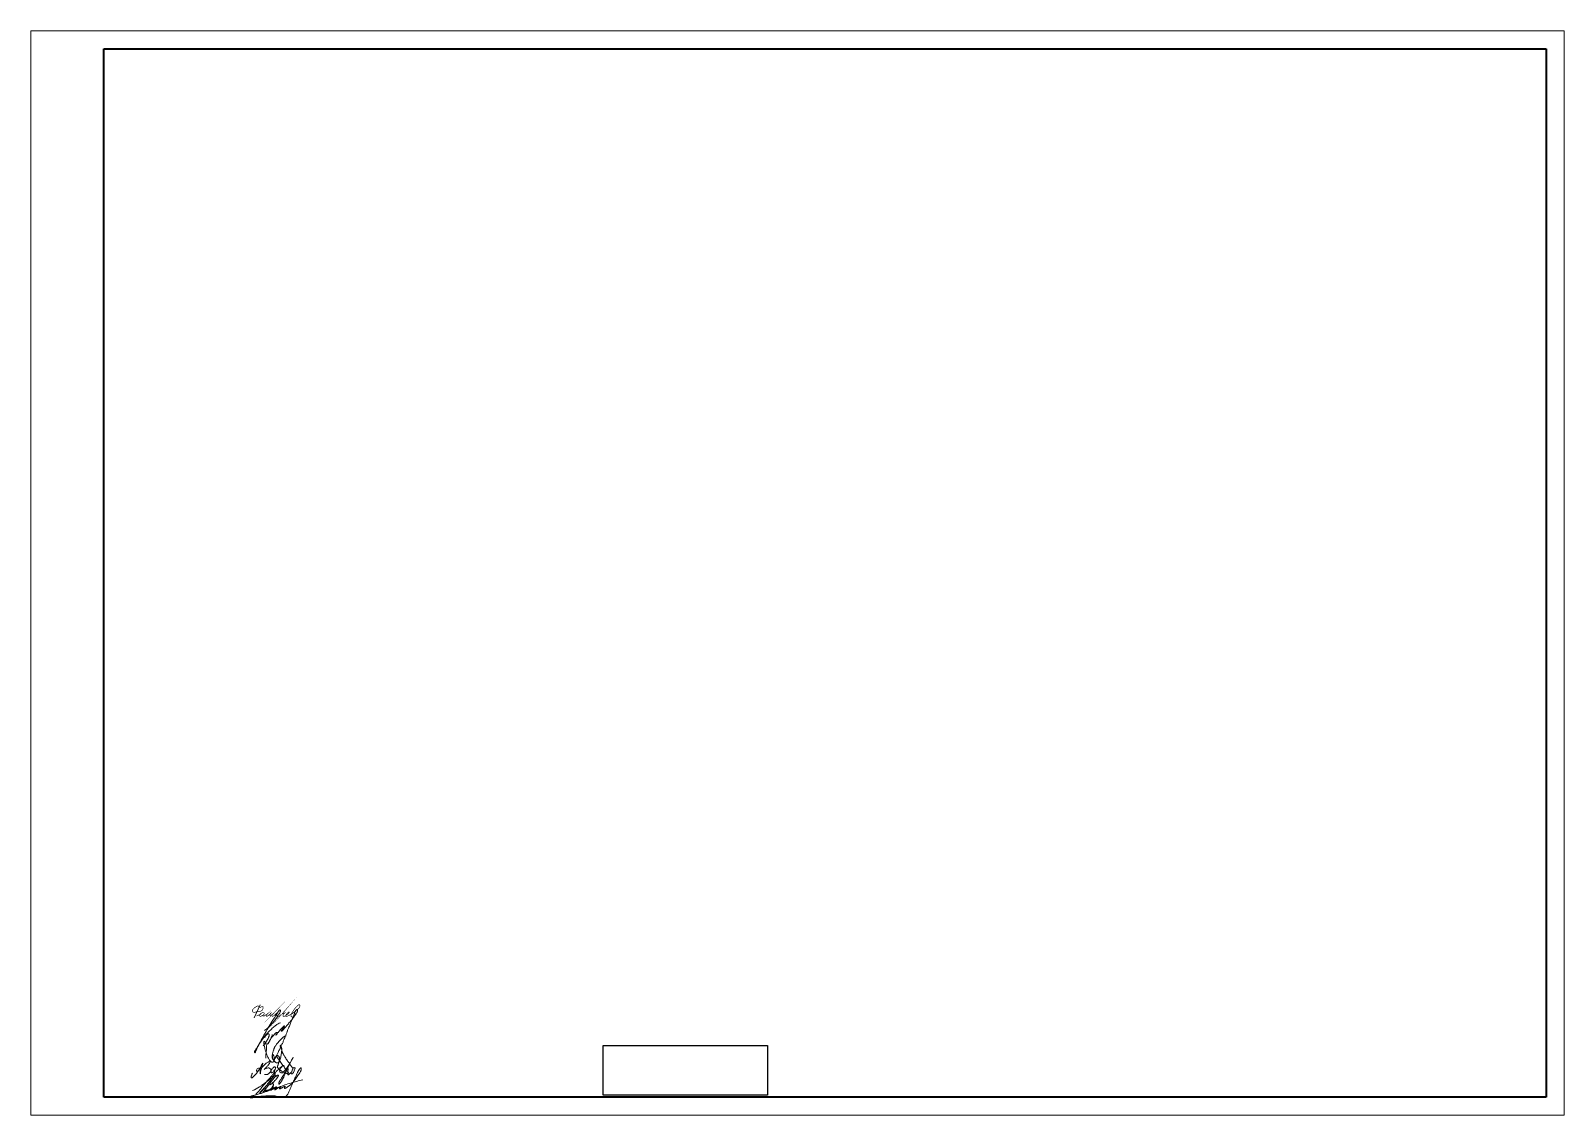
# Model space of a CAD drawing. Header units: millimetres. Extents: x 0 to 420, y 0 to 297.
import ezdxf

# ---------------------------------------------------------------- set-up
doc = ezdxf.new("R2010")
doc.units = ezdxf.units.MM
for name, pattern in [('K5LT32789', [0]), ('K5LT32790', [0]), ('K5LT32791', [0]), ('K5LT_BASIC', [0]), ('K5LT_THIN', [0])]:
    doc.linetypes.add(name, pattern=pattern)
picture_1 = doc.add_image_def('image1.jpg', size_in_pixel=(394, 119))

# ---------------------------------------------------------------- blocks, each defined once
blk = doc.blocks.new('U5')
at = {"color": 5, "linetype": 'K5LT32789', "lineweight": 18, "true_color": 0x0000ff}
for points in [[(60.72141843551157, 11.57976120782819), (60.55422459180693, 11.11456923039182), (60.38855061372213, 10.65360605275526), (60.33529409491548, 10.36707670476621), (60.4586089093613, 10.24376189032061), (60.62985990205559, 10.24376189032061), (60.7910196901602, 10.40492167842476), (61.25250929288846, 10.86641128115293), (62.38996887490528, 12.00387086317006), (64.01926724247602, 15.20672359491103), (63.03982314816514, 12.81265311622222), (62.86723862993705, 10.67203986337347), (62.86723862993705, 12.64548033692451), (62.66908296332619, 12.96444350192121), (62.19645902998357, 12.86237101920045), (61.87410418515537, 12.54001617437228), (61.76216417473164, 12.2499628098878), (61.87073788854457, 12.04582851925156), (62.16452965011013, 12.04582851925156), (62.86723862993705, 12.64548033692451), (63.82780129161692, 13.60604299860441), (64.49485013390223, 14.27309184088942), (65.2442358279975, 14.76553391588548), (65.56770394392962, 14.66888957136403), (65.48633649990954, 14.39655316155475), (65.29507403543201, 14.05218475315219), (64.66530502858811, 13.30635749706251), (64.14037093464952, 12.68468486685163), (63.78279632001647, 12.44289923037434), (64.48257450362159, 12.91607687384242), (65.04570696084131, 13.01955751868371), (65.41055887043069, 12.93946979628113), (65.65912425496248, 12.75525469124999), (65.77138850748989, 12.45491372308516), (65.77138850748989, 12.09850334313581), (65.55088227496712, 11.77013033777976), (65.32915192347386, 11.548399986286), (64.98253952711725, 11.20178758992936), (64.6005892898125, 11.11476137687693), (64.06735482367816, 11.21087198116184)], [(67.14780891617274, 13.02847580971181), (66.96612936246719, 13.30714158689439), (66.68065859080761, 13.30714158689439), (66.41153383796376, 13.03801683405042), (66.1067773610951, 12.73326035718186), (65.86314206585753, 12.31560701319177), (65.7593232034197, 11.76475506528985), (65.92794189418467, 11.59613637452512), (66.22431725897428, 11.66887396930625), (66.40597122065171, 11.85052793098334), (66.61836174445006, 12.10562292956886), (66.9109647931712, 12.55145081124534), (67.22978863566703, 13.18837370959427), (66.9109647931712, 12.55145081124534), (66.80034538748596, 12.03801405388216), (66.80034538748596, 11.73905013552684), (66.87513597232292, 11.66425955068991), (67.01160453986276, 11.71186674531088), (67.6318361994726, 12.40719150027599), (68.30912607558199, 13.02169197131304), (68.65098944206005, 13.33186226492116), (69.01780626411528, 13.57404906667988), (69.1857465089068, 13.67634038289761), (69.32092803928072, 13.67634038289761), (69.39056449633907, 13.4881275634989), (69.39056449633907, 13.2794564808567), (69.39056449633907, 13.05851471019068), (69.39056449633907, 13.4881275634989), (69.32092803928072, 13.67634038289761), (69.18574650890652, 13.684929779687), (68.65098944206005, 13.33186226492116), (68.15756518799934, 12.35067374669212), (68.15756518799934, 11.9148054578181), (68.35835898286471, 11.71401166295286), (68.6413298486952, 11.64066579783649), (68.92808608889459, 11.64066579783649), (69.15940179877964, 11.87198150772142), (69.45210184256531, 12.16468155150794), (70.39428579074585, 13.10686549968823), (72.66345033358174, 17.32204772706666), (70.39428579074585, 13.10686549968823), (69.58845754034542, 11.0933365354921), (68.96987072757817, 9.790124351012118), (68.41172858069203, 8.915030547180812), (68.04557738032047, 8.479461152839242), (67.93191781196676, 8.575006404473584), (67.93191781196676, 8.94790360831231), (68.19368270731336, 9.416351401187683), (68.67090944736587, 10.05327963693918), (69.43023433193902, 11.30833243993007), (70.20028134741132, 12.62210517310145), (70.36719521097267, 12.78901903666301), (70.49247365804253, 12.7711276175525), (70.52881233323363, 12.56655565992176), (70.46429010585295, 12.12231832414864), (70.41278925870279, 11.76773355457135), (70.34329019614731, 11.41686317950581), (70.41537319010669, 11.15854358011681), (70.55951153353573, 11.08232013702211), (70.76077983773048, 11.28358844121614), (71.14034980239214, 11.58201308330899), (71.48143215588841, 11.92309543680577), (71.26372713778237, 11.47014112985703), (71.36570034889361, 11.36816791874588), (71.51884426519962, 11.30451619724323), (71.68891313531411, 11.36821809440166), (71.90350641219457, 11.5828113712822), (72.47550930408444, 12.77512533191941), (72.40749004938162, 13.01719787852657), (72.1906467110892, 13.07665120340763), (71.9100137242586, 13.00870073397042), (71.72718692443596, 12.65196477247646), (71.59537802119806, 12.24426195585372), (71.48143215588841, 11.89181193853439)]]:
    blk.add_open_spline(points, degree=3, dxfattribs=at)
blk = doc.blocks.new('U6')
at = {"color": 5, "linetype": 'K5LT32790', "lineweight": 18, "true_color": 0x0000ff}
blk.add_open_spline([(64.35572389383944, 15.67918724850633), (64.38578257560323, 16.76403926512087), (64.65863962977407, 17.9894592316394), (64.53267134722851, 19.28476685157802), (64.46470428045222, 19.53624521734475), (64.39778808713612, 19.70434977695217), (64.3226113479786, 19.84932906661839), (64.24069385124635, 19.97842454789016), (64.16157186031417, 20.08554497204235), (64.09581421655052, 20.16509578353426), (64.0490378649487, 20.21352898452513), (64.01877942108213, 20.23960697137771), (63.99976826539141, 20.25337957992694), (63.98558661427015, 20.26187059782122), (63.97416516852653, 20.26730113116809), (63.964639627308, 20.27064942057877), (63.95650057160506, 20.2724784223013), (63.94940763595672, 20.27313824207559), (63.94313942009603, 20.2728512189398), (63.9374603888083, 20.27174895408773), (63.93215969893789, 20.26985907685327), (63.92699131391628, 20.26711204100331), (63.92187134900445, 20.26338126783171), (63.91675674135362, 20.25849856159729), (63.91164058278051, 20.2522733175844), (63.90648709477792, 20.24439599569967), (63.90127286182127, 20.23443641650642), (63.89598791702895, 20.22178961156962), (63.89063747675773, 20.20557449530995), (63.88524383942809, 20.18442074720983), (63.87984451775537, 20.1559215720877), (63.87464717237675, 20.11608826565858), (63.87016119580896, 20.05765293033322), (63.86796449071494, 19.97719835584356), (63.86874937838434, 19.87513469244221), (63.87356118158571, 19.7598768960347), (63.88448388326798, 19.63377796286404), (63.90382205126896, 19.49259050328466), (63.93774804362478, 19.31582253117606), (63.99143650566344, 19.07716548373212), (64.06029185257597, 18.71967915599036), (64.1611716006528, 18.21120659800668), (64.33294464457948, 17.56940345106648), (64.58490531510458, 16.88017290678762), (64.82593905501122, 16.23332474741986), (65.05794864597281, 15.69221183802843), (65.2889380096532, 15.29916088624487), (65.5099322316348, 15.01593294792567), (65.70035462592242, 14.81821274176731), (65.84370669863021, 14.6791989215617), (65.9465796524248, 14.60416357905984), (66.01332756241924, 14.56986743727022), (66.0630609280148, 14.55177043876859), (66.10853920009532, 14.54117189477756), (66.1539811251489, 14.5356918685609), (66.20052869452125, 14.53493833626684), (66.2474476171031, 14.53912425475774), (66.2927799349592, 14.54812668840725), (66.334754154462, 14.56135185850455), (66.37201790659695, 14.57784448264992), (66.40473380670305, 14.59693365682818), (66.43421215789056, 14.6190785545496), (66.46378711269784, 14.64661087067191), (66.4967617114755, 14.68398036481217), (66.53745522782856, 14.73964580078618), (66.58927434444017, 14.81972904484921), (66.64955317395399, 14.92373251260842), (66.70429278812163, 15.0417693168211), (66.74351415542932, 15.15827019188841), (66.76609000613503, 15.26751376441423), (66.77595655486965, 15.37649900185198), (66.77487729644297, 15.50073307354449), (66.75865742306581, 15.65458669786929), (66.72199238328764, 15.844139015674), (66.6662714204663, 16.04901397698367), (66.60307328500329, 16.23562622743755), (66.54574422081787, 16.372980181507), (66.4938195682095, 16.46098676922948), (66.45129647128502, 16.51962855774848), (66.4130856547582, 16.56546278353158), (66.37890263247584, 16.60129427409947), (66.35131411887309, 16.6251992178208), (66.3306400044035, 16.63932854528065), (66.31619315798376, 16.64701980846942), (66.3049360691876, 16.65149293592896), (66.29548903401462, 16.6540202086539), (66.28727418767437, 16.65516061495493), (66.28013452081916, 16.65522059149337), (66.27384453548139, 16.65446260309295), (66.26818264078959, 16.65305433590182), (66.26256401443159, 16.6509098727452), (66.25675706965077, 16.64787621624981), (66.25060526911386, 16.64370273351667), (66.24412841156656, 16.63820745924496), (66.23721095327078, 16.6310303645045), (66.22970057629642, 16.62162451921054), (66.22136909469091, 16.60909933075394), (66.21200188340349, 16.59216143905998), (66.2012376846049, 16.56857973391643), (66.18939407135417, 16.53656211813073), (66.17710424240842, 16.4951437718878), (66.16601806500859, 16.44571490908687), (66.15829052003447, 16.38911721371952), (66.15547081442159, 16.32453111550996), (66.15956382671112, 16.2455635509892), (66.17485455579046, 16.13951003064296), (66.2019371704526, 15.9874614248643), (66.23567167755176, 15.79220598859773), (66.28870752839909, 15.57438751481317), (66.36554495431923, 15.37177199507125), (66.46179623461592, 15.18458937579926), (66.57646901174367, 15.00638186988676), (66.71368641786502, 14.83176528368543), (66.86272951627515, 14.67682875847395), (67.00400653166598, 14.5528325296116), (67.12740242264088, 14.46792892517632), (67.23173798306429, 14.4143612837653), (67.32192908625645, 14.37981135640499), (67.40364146030448, 14.35804811814506), (67.47627127977894, 14.34717904751191), (67.53863773847476, 14.34516476697821), (67.59132451754755, 14.34966351109949), (67.63614703540011, 14.35892416084717), (67.67503999126774, 14.37188375625997), (67.71019672532172, 14.38844012829424), (67.74479875183087, 14.4094706507496), (67.7816012803021, 14.4372272369038), (67.82282674021344, 14.47519738448749), (67.8701907181774, 14.52799065075092), (67.92438822192271, 14.60043126805417), (67.98420969884812, 14.69340451687193), (68.04297497891241, 14.80494494212409), (68.09317086952869, 14.9288528024709), (68.13112979916852, 15.06065245226246), (68.15572336899874, 15.20021086065245), (68.1669373683909, 15.35121159456553), (68.16305094863097, 15.51217832255872), (68.14444966694856, 15.6741091791242), (68.11199077394268, 15.8224334535596), (68.06919233898284, 15.94656866175352), (68.02266929536694, 16.04491214898275), (67.97564426565118, 16.12020299209379), (67.92933441375831, 16.17805036338464), (67.88322134279625, 16.22361755559653), (67.83496073062933, 16.26184597788279), (67.78336137162752, 16.29473662785428), (67.72906218430316, 16.32197931087558), (67.67603078722345, 16.34234773181465), (67.62852229916295, 16.35557274239454), (67.58916460666147, 16.36131564529065), (67.55710217913207, 16.36193489614381), (67.52967825969036, 16.3592848353352), (67.50412198141491, 16.35387685633384), (67.47944786154557, 16.34593657933412), (67.45606231536128, 16.33569508736837), (67.4352062565357, 16.32380460751316), (67.4178916819409, 16.3112478058143), (67.40429033317304, 16.29884477052813), (67.39392978858106, 16.28696493728606), (67.38632453100395, 16.27587684688942), (67.38075427924004, 16.26529430295027), (67.37660840059193, 16.2547248171857), (67.37339187777698, 16.24292563574823), (67.37129779829341, 16.22942035249594), (67.37065570167114, 16.21377838641865), (67.37184519763582, 16.19576264138447), (67.3754453683916, 16.17431696669486), (67.38244120499233, 16.14802677712819), (67.39472232907467, 16.11383329020182), (67.41559435235666, 16.06703982360729), (67.44808694844517, 16.0028965212741), (67.49104643719798, 15.91771207289737), (67.54629152568992, 15.81713529772249), (67.62205380818823, 15.70360447406446), (67.73067483784345, 15.57201979391903), (67.8888728346545, 15.38411902044744), (68.09479515432338, 15.09441073611053), (68.35663511439508, 14.67919197596333), (68.67221515923607, 14.16427761608394), (69.0815320260079, 13.61480156175765), (69.49130657731762, 13.07673646856811), (69.83460851963306, 12.60624039184543), (70.07493956258791, 12.25790180228113), (70.27013211666424, 12.07331063664476), (70.39739639863188, 11.96379159973879), (70.47354756123337, 11.87981366539028), (70.52054058869433, 11.81068924706299), (70.54903517579295, 11.75723345453153), (70.56807164569757, 11.71165409919058), (70.57912447325269, 11.67422359809002), (70.58411133573095, 11.6448050203125), (70.58519372713859, 11.62229895368897), (70.58391768938525, 11.60438731474618), (70.58100315503657, 11.58940910197975), (70.57680815617987, 11.57654343357846), (70.57146686130548, 11.56517554046174), (70.56489382169752, 11.55476245106131), (70.55680024500609, 11.54464421173025), (70.54666254661636, 11.53440231674522), (70.53377669191619, 11.52378707138708), (70.51723261517405, 11.51267392023885), (70.49568476619247, 11.50098565019375), (70.46813048434637, 11.48918881997466), (70.43460008795802, 11.47820465967549), (70.39576264562255, 11.468987755406), (70.35147094996042, 11.46270964389829), (70.29920042072683, 11.46037581281425), (70.23399078673542, 11.46389612765454), (70.14666143343182, 11.47692869459421), (70.01965823927227, 11.50339717445367), (69.83196992375507, 11.55428423152325), (69.55874333440548, 11.65135510278624), (69.2296769428758, 11.79777514460314), (68.88437442952494, 11.96785931239998), (68.61036066763131, 12.14312362626885), (68.39299415766378, 12.32463117854805), (68.1944371437335, 12.50252261730648), (67.98193564965216, 12.6913870215804), (67.79639542426439, 12.85678755620551), (67.68214847210358, 12.98835581322788), (67.62884835017007, 13.07319007667717), (67.60346999754879, 13.12800253185709), (67.58838504882107, 13.17521374471626), (67.57919777887916, 13.22025357400656), (67.57463709080149, 13.26580902178166), (67.5746921526841, 13.31197819095814), (67.57943278937951, 13.3581515211994), (67.58966702372567, 13.40698372103425), (67.60636151443734, 13.46090165004723), (67.6340049491769, 13.53057661709456), (67.67634834285202, 13.62336492170576), (67.73982876896494, 13.76704993714122), (67.82295349539451, 13.96430801795701), (67.90761330167435, 14.22622847660508), (68.00320855286093, 14.51183374309196), (68.11997842828082, 14.82065008230143), (68.25524096452278, 15.19443546752053), (68.40754730454235, 15.67129489172454), (68.54120853202926, 16.21836488939047), (68.62125071849981, 16.73015136394867), (68.6723768932089, 17.14091747670187), (68.73128875631163, 17.46250363934338), (68.78012741613325, 17.7239993262186), (68.78964393538612, 17.93544837791986), (68.77048426643432, 18.10362810588983), (68.73708386238823, 18.26538159586731), (68.68838987396404, 18.44763251326003), (68.64281053563184, 18.63739318973332), (68.60901325416944, 18.80863400775991), (68.5751641091868, 18.93682788896361), (68.5480161765018, 19.0261497997422), (68.52704331863137, 19.08430897643012), (68.5093471255637, 19.12045172725255), (68.49571917340165, 19.14126066250229), (68.48535025962084, 19.15367093087438), (68.4763054641713, 19.16219823832822), (68.46795176694536, 19.16830398738805), (68.46000855872882, 19.17265037989152), (68.4522917365055, 19.17560903382467), (68.44465723959287, 19.17739589725697), (68.43712637062576, 19.17811349264228), (68.42967162953582, 19.17787236374674), (68.42219154116638, 19.17675760995896), (68.41421259142365, 19.17474528228497), (68.40540014245019, 19.17161428644757), (68.39569836927835, 19.16709345151376), (68.38560098377584, 19.16114174221813), (68.37598282412627, 19.15410211513954), (68.36736296586186, 19.14634023895248), (68.35989125329802, 19.13799811844502), (68.35316253645844, 19.12861605667462), (68.34718357291098, 19.11790439399157), (68.34207268532326, 19.10558509193243), (68.33803787601214, 19.09156931284839), (68.33523358067545, 19.07537473786329), (68.33394358334675, 19.05623212197362), (68.33469830195783, 19.03284844871081), (68.3384538401304, 19.00361289393252), (68.34649796100675, 18.96722940681512), (68.36005079154499, 18.92234679236469), (68.38141517430395, 18.86622535373993), (68.41415329648166, 18.79629085463316), (68.45888226246502, 18.708702939457), (68.50309303414225, 18.59780559825059), (68.5445714504369, 18.46455591130734), (68.59042661832372, 18.30578755588198), (68.65793656761329, 18.10414493405565), (68.74494042427666, 17.8606817486372), (68.82758222260625, 17.58435816014572), (68.89761215121112, 17.32774099647833), (68.98352844007135, 17.10108230349521), (69.08650536545488, 16.90760403654857), (69.20857488084269, 16.71055107796727), (69.35072063551364, 16.48943410834143), (69.51266293623223, 16.21007469443067), (69.72344850444526, 15.83956312286909), (69.99608352753492, 15.41608937625215), (70.30721246462812, 14.97087004763871), (70.60862687458558, 14.54984203825322), (71.15202447592509, 13.78830239422449), (71.58108205161865, 13.15735701241162), (71.90848282718858, 12.65393657607227)], degree=3, knots=[0, 0, 0, 0, 23.08892411003839, 25.90578379320913, 27.36849658095113, 28.57853477437289, 29.7218750749431, 30.81396087475684, 31.80518275617818, 32.5340116185717, 32.99290285232896, 33.22579348087665, 33.37704679038229, 33.48833048874886, 33.57455142486756, 33.64380518652092, 33.70122378259412, 33.75036659537633, 33.79386957008623, 33.83335544025108, 33.87214105272245, 33.91235496550996, 33.95658983186728, 34.00557035799107, 34.061357419905, 34.12646780763512, 34.20410929927907, 34.29854880647121, 34.4157438501339, 34.56455491175546, 34.75945876534566, 35.02822874118409, 35.41286378006095, 35.99717510029608, 36.72813949276635, 37.56894107973724, 38.43382537174505, 39.40133199336037, 40.578430721351, 42.23539782704537, 44.56960189155861, 48.26913254375512, 53.18771198246659, 58.58434017403594, 63.76404376679448, 67.77867569014562, 70.99814287695813, 73.36983390960212, 75.34981577454691, 76.79687388843904, 77.58132367445822, 78.02891375208497, 78.378086715233, 78.69680269722102, 79.01348919569972, 79.34337265075953, 79.67858665453129, 80.00682416916896, 80.31793205149701, 80.60647145028561, 80.86603481811044, 81.11641040457833, 81.38398339074794, 81.71835383148989, 82.1678102968112, 82.8393613365416, 83.73323474227259, 84.70542236921145, 85.58272421559701, 86.32439137188506, 87.05711592911308, 87.8907574961167, 88.94534148899339, 90.32114124951465, 91.96557055710285, 93.42636652596606, 94.48421544317516, 95.10102119904894, 95.58099742489627, 96.01314099800784, 96.36109308967781, 96.62600156797119, 96.78273890043828, 96.889142367443, 96.97113807639755, 97.038129668233, 97.09527188758723, 97.14590073358623, 97.18856061114779, 97.2287471840586, 97.26891537016509, 97.31531058982989, 97.36686141375753, 97.42565515127394, 97.49445365730666, 97.57714175019537, 97.6796234518885, 97.81191523042803, 97.98566281873885, 98.22679687241516, 98.53258681418663, 98.89778635319205, 99.29603614677359, 99.73782124223918, 100.2617239247368, 100.964229309618, 101.999780239612, 103.5254109190041, 105.1506671389526, 106.7245298989554, 108.093531563326, 109.5903133920281, 111.1953020837693, 112.7774834854757, 114.1263943636619, 115.159714159532, 115.933249703592, 116.5991051072816, 117.1966867350474, 117.716186105381, 118.1472776884506, 118.5120913932663, 118.8308284389657, 119.1120840017018, 119.3761473530127, 119.6502541760029, 119.9661844048676, 120.3484720487786, 120.8326110054183, 121.4625745633854, 122.257883948525, 123.1663167729581, 124.1218957718332, 125.0774414802364, 126.058759075695, 127.1107217357935, 128.2713802827618, 129.4555411470182, 130.5492798125666, 131.4722221457924, 132.2240763945491, 132.8428036707044, 133.3435270316868, 133.7861618193668, 134.2097331793344, 134.6419531666712, 135.07675082757, 135.4909341445828, 135.8405670411855, 136.1161996801323, 136.3290212946846, 136.5165823049759, 136.6970732021236, 136.8799095666845, 137.0632951286719, 137.2354651043024, 137.3861300135916, 137.5142614765161, 137.6235479569736, 137.7184450497249, 137.7976892899042, 137.8756507401737, 137.9579435297707, 138.0555159514176, 138.163779376122, 138.2880427438782, 138.436309489426, 138.6225163233996, 138.8620748680995, 139.2031278659684, 139.7043262486523, 140.3810974906251, 141.2189148674305, 142.1273174818552, 143.2595165690257, 144.8211407952124, 147.3177643775447, 150.7571101410823, 155.1951704424444, 160.0691713325595, 165.2244643996175, 169.4711417493419, 172.4214110687776, 174.0929247216289, 175.1382982941582, 175.9667476052343, 176.4795577137869, 176.9002722075947, 177.2447515993877, 177.5213496275962, 177.722930126645, 177.8737085289891, 177.9963222724827, 178.1014362024326, 178.1953143978301, 178.2815173063154, 178.3661181765914, 178.4549126387874, 178.5547545514223, 178.6700486309557, 178.8070744895659, 178.9752011110635, 179.1872344806044, 179.4394731118456, 179.7197270048918, 180.0295107225544, 180.3832688069577, 180.8234477103547, 181.4071105080071, 182.2468370647849, 183.5636180390767, 185.5124136486446, 188.3659008144822, 191.1693595490507, 193.6361941483106, 195.2159308876024, 197.1470862219489, 199.2692247613871, 201.224518318486, 202.3921757305919, 202.9354455009734, 203.335749427751, 203.6650385457113, 203.9804397921348, 204.3052698204951, 204.6306664143438, 204.9542103018015, 205.2842401760186, 205.68312192184, 206.1453122097258, 206.8668041367929, 207.8378621120557, 209.464316382984, 211.3873392381132, 213.6481330480264, 215.8281705148584, 218.3616311862739, 222.0463208053261, 226.400788772624, 230.2376141698672, 232.9871267002133, 235.1430689373578, 237.1452347941266, 238.6001234124407, 239.5943196481266, 240.7144690296747, 242.0868590309205, 243.5795128043555, 244.8370298052072, 245.7730677623126, 246.3794493830385, 246.8095402814596, 247.0775336538936, 247.2275167539396, 247.3339800160057, 247.4184700209773, 247.4895205515942, 247.5520115162512, 247.6092220325807, 247.6636060178384, 247.7171677520884, 247.7685920257453, 247.8207844363665, 247.8766770811286, 247.9421914551861, 248.0180825757098, 248.1024702365821, 248.1894206015074, 248.2694707678351, 248.3470721801384, 248.425636522534, 248.5128864112118, 248.6056793825818, 248.7068161418586, 248.8204129671911, 248.9522817326213, 249.1114892801304, 249.3139564207763, 249.5741553291382, 249.8978203062795, 250.3037087529917, 250.8417906157673, 251.5282721942539, 252.3812439797572, 253.3595934924577, 254.4759627763927, 255.8726873418201, 257.8510916368267, 259.9382727246121, 261.9636029003651, 263.4698826802768, 265.0464480200878, 266.5866947374772, 268.3669126827913, 270.599666274059, 273.4070816914232, 277.3730272345561, 281.2342012594908, 284.8823428619705, 288.313022516428, 301, 301, 301, 301], dxfattribs=at)
blk = doc.blocks.new('U7')
at = {"color": 5, "linetype": 'K5LT32790', "lineweight": 18, "true_color": 0x0000ff}
for points, knots in [([(64.06797193063309, 23.24134653388435), (64.87006012584432, 23.80314707730183), (65.87828102820521, 24.75539310901919), (66.97068381351805, 26.15294487824213), (67.64110450878904, 27.03293381087091), (68.03795448427464, 27.78229252461777), (68.29292054491657, 28.23204161169471), (68.37606366453167, 28.46889987128849), (68.40177673230282, 28.59079548433838), (68.41226383709598, 28.66536712426249), (68.4127169119722, 28.71255439851568), (68.40881029826379, 28.74228649652339), (68.40345361715384, 28.76265442418972), (68.39704111857323, 28.77869533851125), (68.38967648008857, 28.79208356846935), (68.38132743405077, 28.80368512698352), (68.37175883216557, 28.81410482309713), (68.36052629924724, 28.82396299051709), (68.34721258586846, 28.83339646104747), (68.33163482407191, 28.84217369521136), (68.31410490741017, 28.84978225805068), (68.29531459973727, 28.85569057991956), (68.27625561480332, 28.85951107763293), (68.25794354400662, 28.86113469863994), (68.24105097312855, 28.86074531388326), (68.22558254934657, 28.85857758517686), (68.21097885263816, 28.85473278873999), (68.19633665654219, 28.84908653615839), (68.18089708016329, 28.84112908542396), (68.16382889122171, 28.82994406179098), (68.14399306364376, 28.81392531373615), (68.11892182017868, 28.78960319337487), (68.08333733278232, 28.74955774049521), (68.0243672688879, 28.68093557438204), (67.92395171799626, 28.55725928106862), (67.76347784383081, 28.33959823244324), (67.53572465893568, 27.98465939392012), (67.23114305114072, 27.45649468811796), (66.74839797527525, 26.70768217853123), (66.00587795759817, 25.54187577627329), (65.02014996566156, 23.91498749602155), (63.93253664442273, 22.04625331259427), (63.03182095792798, 20.41592171189168), (62.43383083904858, 19.29089641725859), (62.10433768029519, 18.63866361254861), (61.92592974252825, 18.2404994296542), (61.80028975910552, 17.9390878888854), (61.69707652478158, 17.6786895474322), (61.60900535498281, 17.44736187387347), (61.54419491176385, 17.27273101157146), (61.50670608579757, 17.17085408572254), (61.48436752424837, 17.12473801703792), (61.47328352924404, 17.10573569619517), (61.46495481893854, 17.09380258283721), (61.45806839410429, 17.08561606975147), (61.45209384242175, 17.07982258406255), (61.44676087941005, 17.07572058298784), (61.44189420069448, 17.07288391672265), (61.43736538759697, 17.07103947495483), (61.43307301977875, 17.07001222353176), (61.42893277006088, 17.06969629087752), (61.42487138608357, 17.07003856535162), (61.42090824270811, 17.0710088180854), (61.41709687033511, 17.07254170332849), (61.41344975867571, 17.07455663523792), (61.40979043517119, 17.07710336361087), (61.40584105115694, 17.08039044826353), (61.40132399248856, 17.08479129156542), (61.3959594907723, 17.09083308418312), (61.38942823618882, 17.09928101907569), (61.38123238222897, 17.11141528825111), (61.37089592026763, 17.12895530555404), (61.3580726775278, 17.15384565498785), (61.34379045515759, 17.18679293851946), (61.33048414562245, 17.22708704509827), (61.3205858458885, 17.27208103434756), (61.31535119630341, 17.31990252071191), (61.31526244074966, 17.3697567385509), (61.32075265127723, 17.42203452290611), (61.33237717682832, 17.47661028767359), (61.35084769681232, 17.53389810813121), (61.37787745439489, 17.59539748947796), (61.42049706399608, 17.67153757842025), (61.49423456826014, 17.78916476650701), (61.6288770145681, 18.010649439035), (61.89426416059597, 18.43203663416671), (62.38330092781538, 19.20536616223616), (63.10077956382312, 20.3004790963321), (64.00767632749255, 21.62395275241307), (65.07938690347464, 22.78860406080913), (66.11797816655587, 23.77816558117706), (66.96070961627129, 24.53886748934708), (67.70908402812744, 25.05019011468026), (68.16936646389124, 25.26437441569836), (68.38537765233826, 25.36643019096041)], [0, 0, 0, 0, 8.550608616909479, 12.05498909731316, 15.54800864636031, 18.19112149729409, 19.49899547586825, 20.05820856276075, 20.38161509008001, 20.58967061819273, 20.71666537517187, 20.79367975743621, 20.85170144345296, 20.90072235485522, 20.94465307224176, 20.98524465825564, 21.02564223243174, 21.06834027274877, 21.11593940290885, 21.16833782892286, 21.22470724871314, 21.28305186546078, 21.34057559650208, 21.39466303008514, 21.44378103840279, 21.48828891869076, 21.53119048967674, 21.57580767080184, 21.62550805067395, 21.68308106465782, 21.75428657315771, 21.84854811100129, 21.98874998667692, 22.22341503732463, 22.64135142255019, 23.38396024610536, 24.59145537447172, 26.33319310262997, 28.72517486315826, 32.39414345489543, 38.44413720066752, 45.386804132957, 51.3366439952876, 54.75928160654442, 56.55021407149562, 57.73619828659556, 58.58106772181609, 59.41081735012408, 60.19037519759497, 60.74860237604653, 61.04454549420441, 61.13979306103076, 61.19713002219413, 61.23708949006024, 61.2671348063732, 61.29071298422787, 61.30986155532154, 61.32593719236645, 61.33991703943459, 61.35255107389896, 61.36445007752456, 61.37614187831995, 61.38811066680237, 61.40006167387295, 61.41202200248679, 61.42454207551994, 61.43906624348642, 61.45699012410813, 61.47974062644996, 61.50979512866817, 61.55047455772206, 61.60794197523685, 61.68805755052679, 61.79563498556981, 61.92221881037423, 62.05916765616627, 62.19849487994397, 62.34287054750136, 62.4951123545238, 62.65815684757621, 62.83085476293896, 63.02153046686268, 63.2457091914174, 63.59456840449479, 64.23786481718554, 65.5163435666815, 67.95744178744798, 72.25357323446096, 76.98975279678383, 81.9773654752493, 86.09099495459934, 89.56281137385866, 91.90558766368395, 94, 94, 94, 94]), ([(66.15734708032282, 22.11709174962116), (66.09317764743409, 21.72394504734794), (65.90129936267847, 21.22427159159304), (65.60816510197853, 20.61796199491894), (65.40773364244846, 20.29716058038774), (65.2699464692416, 20.03599075077821), (65.18710827796973, 19.87065126781675), (65.13791212095298, 19.77593431910837), (65.10259922982074, 19.71987730472978), (65.07137134485454, 19.67748824595449), (65.04164242692868, 19.64124587471382), (65.01140411279661, 19.60718343066636), (64.9807906106905, 19.57484712174705), (64.95291489346396, 19.54666528530177), (64.93176391075505, 19.52649850297762), (64.91802800393671, 19.5144777622335), (64.91011066798663, 19.50815777441542), (64.90508292446493, 19.50450530912043), (64.90138345816854, 19.50209458308166), (64.89842807957707, 19.5004177401068), (64.89593589470432, 19.49925676642142), (64.8937756858155, 19.49854394350289), (64.89190243344814, 19.49828267411386), (64.89025085066451, 19.49857637311822), (64.88901717024648, 19.49966182796451), (64.88843752788492, 19.50135942201351), (64.88833051617249, 19.50347834481506), (64.88858614034028, 19.50607342952862), (64.88918051063168, 19.50913222729051), (64.890102946317, 19.5127019606018), (64.89141712738022, 19.51699697195487), (64.8933557588468, 19.52263266345897), (64.89639157426784, 19.5306809732516), (64.90142238498754, 19.5430966604415), (64.90885255966698, 19.56067114905037), (64.91836482781757, 19.58385460247943), (64.92936632052717, 19.61112489276389), (64.94248317184193, 19.6433309416884), (64.95855691247172, 19.6799043499034), (64.98116777704848, 19.72192919149415), (65.01175246556643, 19.76796641640055), (65.05264497469368, 19.82311120454602), (65.10828329654235, 19.89472451230353), (65.18865238180216, 20.00560491591982), (65.29473160774407, 20.16542418753473), (65.41469586922189, 20.36569273751469), (65.5302456368279, 20.57369278165762), (65.64941655642497, 20.78622338780205), (65.78902372735249, 21.01941485725379), (65.96280037195898, 21.26643630051938), (66.14971239620333, 21.48706545886735), (66.31204398627966, 21.67924614095005), (66.48439413044069, 21.8836476679821), (66.68783428958751, 22.11949606883591), (66.92288788136867, 22.35250582829274), (67.10276727511825, 22.52502310384779), (67.2176715958957, 22.61598335465735), (67.27834332273878, 22.65198686694201), (67.323692511335, 22.67437757452913), (67.36826556659496, 22.69256726010043), (67.40942757230617, 22.70551577950771), (67.44303640663028, 22.71254378078572), (67.46776271738285, 22.71498464460501), (67.4855865086912, 22.71480407049911), (67.49923520642449, 22.71312084973437), (67.51014997879687, 22.71042532445976), (67.5190934676038, 22.70696691284023), (67.52653641045401, 22.70287474800517), (67.53274839828893, 22.69823656636409), (67.53795406694331, 22.69307297587747), (67.54235108985294, 22.68732268758372), (67.54621550023792, 22.68074473941773), (67.54966989298809, 22.6729877441601), (67.55272248401002, 22.66360673494881), (67.55528135065335, 22.65206491595347), (67.55717928445728, 22.63748358448802), (67.55809990219029, 22.61816472842408), (67.55732596133075, 22.59129574632527), (67.55368750569816, 22.55421432858951), (67.54662808562568, 22.50726446315028), (67.53788204376784, 22.45353294763535), (67.52651858953848, 22.39944680355544), (67.51123251414744, 22.34946976232592), (67.49180721704442, 22.30488860526317), (67.46644211913525, 22.26117178442755), (67.43432412543271, 22.21487742105607), (67.39608491337802, 22.16605540318076), (67.35883888575489, 22.11950469087068), (67.32432684103802, 22.08086247782617), (67.29509747937573, 22.0515927978151), (67.26863697853163, 22.02696672269477), (67.24354700423065, 22.00479801369503), (67.2191517857959, 21.98438093970199), (67.19887699357915, 21.96862876584752), (67.18421837997435, 21.95833628306443), (67.17501382543279, 21.95256693336005), (67.1689287565233, 21.94919561530322), (67.164495153242, 21.94707516755454), (67.16108575498309, 21.94572454389542), (67.15835115735531, 21.94489235988601), (67.1560500552109, 21.94444229765604), (67.15405137641403, 21.94432939082408), (67.15229847475409, 21.94457056245239), (67.15080244960674, 21.94522511609467), (67.14964869937963, 21.94634420699979), (67.14890511976152, 21.94786433857059), (67.14850673433283, 21.94970304617685), (67.14840498808206, 21.95185372227444), (67.14857731700067, 21.95432697073425), (67.14902565595433, 21.95719036557027), (67.1497955993163, 21.96059678001792), (67.15099547531727, 21.96480338039254), (67.15280591044986, 21.97015869139307), (67.15552111565498, 21.97718737072289), (67.1597042661912, 21.98688526324236), (67.16635524713674, 22.00088002400881), (67.17603935795702, 22.01955563875777), (67.18810460500511, 22.0412580332604), (67.20075261021553, 22.06285504603198), (67.21318758102686, 22.08321128460486), (67.22704029663569, 22.10527426515258), (67.24552496330234, 22.13484662270501), (67.26988244940289, 22.17879963537911), (67.30038580651181, 22.2359266361215), (67.341774065987, 22.30067305550295), (67.39689238101745, 22.36788329891578), (67.47316206305392, 22.44474492531287), (67.57468529466189, 22.53244842171162), (67.700839306895, 22.63954242064023), (67.81891111506611, 22.76482342717461), (67.93029082919738, 22.89825596529239), (68.03364526441655, 23.02448630062522), (68.1480791152983, 23.15808814902309), (68.26647724105737, 23.29883992077877), (68.38428003120464, 23.4535837142958), (68.50528923003957, 23.61026789969338), (68.65725757866961, 23.77059921459214), (68.82864823034583, 23.92830731725921), (68.99313589079287, 24.08181642263898), (69.11033955238352, 24.20582135474557), (69.19108066765023, 24.29690532939195), (69.24679172058171, 24.35952689468317), (69.29485321374905, 24.41287841595792), (69.33527814630668, 24.45708922458676), (69.36839945108677, 24.48989114513552), (69.3928096910692, 24.51052127649149), (69.4092806365443, 24.52200352431394), (69.420685489644, 24.52845055183587), (69.42950961720898, 24.53232382602029), (69.43676330287866, 24.53458797103965), (69.44292391330458, 24.53570975652227), (69.4482829454129, 24.53595850627644), (69.45303782648993, 24.53549483607316), (69.45732990122319, 24.5344093047723), (69.46112980621352, 24.53279794113635), (69.46449005153106, 24.53076353305369), (69.46748312339626, 24.52837726297076), (69.47040380033185, 24.52545012094066), (69.47337509616905, 24.52177638468704), (69.47646465668433, 24.5170742997719), (69.47964171421428, 24.51111646980863), (69.48290065391487, 24.50350673066635), (69.4862105364102, 24.49365373646137), (69.48947710912464, 24.4806558317264), (69.49238065227253, 24.46355116501456), (69.49421185277225, 24.44265341745221), (69.49432912706227, 24.41955796462521), (69.49233978192484, 24.39646409883208), (69.48815457301647, 24.37389517706815), (69.48158074147534, 24.35108922826912), (69.47172707326632, 24.32650918728135), (69.4569526328296, 24.29830402025154), (69.43329705138899, 24.26211225191496), (69.39359127274352, 24.20949119391305), (69.33447853807486, 24.13133881419864), (69.25253448260138, 24.02721054901059), (69.15466484273931, 23.9020444668711), (69.06191394314824, 23.75862088070509), (68.97273940703876, 23.61687270910806), (68.87704623988135, 23.50649317712755), (68.80603902000122, 23.41093457863037), (68.75277459488507, 23.33500238580833), (68.70364720943782, 23.27854444844353), (68.66168435305049, 23.23829363377083), (68.63406879510924, 23.20609872323639), (68.61862647955114, 23.18163194125059), (68.61010539428145, 23.16290620974625), (68.60508691629346, 23.14676300906896), (68.6022870832153, 23.13170454699058), (68.601183455295, 23.1169038593186), (68.6015190872099, 23.10160728389468), (68.60338230447586, 23.08589937689569), (68.60674013768569, 23.07083163831212), (68.61117724382356, 23.05767560944524), (68.61611168312442, 23.04703542353227), (68.62114816422533, 23.0387345049563), (68.626116848258, 23.03232262831456), (68.63103599795349, 23.02731194728101), (68.63608334269303, 23.02331068140815), (68.64151618104819, 23.02001150115323), (68.64755346756415, 23.01731638958727), (68.65432810331164, 23.01526772902918), (68.66194073555643, 23.01394820562764), (68.67057055554103, 23.01346236560924), (68.68051342682013, 23.01397626670295), (68.69220034374919, 23.01576376637944), (68.70631296867892, 23.01928422134889), (68.72409949545968, 23.02538782939366), (68.74745339265158, 23.03558610263391), (68.77792620614213, 23.05173458402648), (68.81528670905, 23.07462809142676), (68.85844496155396, 23.10363780027409), (68.90527930797172, 23.13916460736773), (68.95611222606134, 23.18352169836553), (69.0139270765415, 23.24275673424279), (69.08581846879147, 23.33013976670452), (69.18541864434061, 23.46313841407507), (69.3303924258076, 23.65393717948403), (69.53885999868761, 23.88660953422804), (69.80868035901513, 24.17099629171335), (70.09956456074111, 24.51004267489763), (70.4140912077966, 24.8964160465291), (70.72400453041271, 25.27532171510128), (71.04468827704011, 25.63879188492487), (71.36145557024884, 25.99996817116263), (71.68015453142377, 26.39338231323599), (71.97566170709295, 26.82440423668512), (72.26813127815004, 27.24781799713961), (72.5572445452665, 27.63237475865548), (72.78226090643996, 27.97058304586056), (72.94148438755111, 28.2157965404076), (73.01744426399395, 28.38566756205523), (73.0486633082408, 28.499089822814), (73.06646449379886, 28.5902124055697), (73.07860441213167, 28.66261851831135), (73.08739464169156, 28.71564464045814), (73.09197244587486, 28.75761159173714), (73.0926963577432, 28.79469380908962), (73.08914417233697, 28.82775772914719), (73.08269735505151, 28.85490390511558), (73.07426253291771, 28.87804433784277), (73.06374116175598, 28.8995708042867), (73.05127912668384, 28.91956121616859), (73.0374273655139, 28.93725737863494), (73.02312655673298, 28.95187721724088), (73.00910260756741, 28.96329927094531), (72.9957031377957, 28.97185507947138), (72.98297390024318, 28.97802961452147), (72.97058047654775, 28.98229111656032), (72.95798229150851, 28.98501174362944), (72.94446252259091, 28.98637602072603), (72.92955541183231, 28.98622672848366), (72.91287065992086, 28.98425330166503), (72.89401692906625, 28.98000969154364), (72.87233584430105, 28.97279639393592), (72.84703407734307, 28.96156220722169), (72.81797492603332, 28.94521767747978), (72.78651248628842, 28.92354388763521), (72.75390672109893, 28.89667822007574), (72.72078162678086, 28.86389123356033), (72.6853038694463, 28.82147930759109), (72.65058296045976, 28.77095040224188), (72.61113459833717, 28.70430321482281), (72.56224991742589, 28.61575382568597), (72.48428484204028, 28.47871974001703), (72.37769573554802, 28.27838291278083), (72.26345076347584, 28.01167800864516), (72.14740776348513, 27.70390786269013), (72.02793187658641, 27.38697476744482), (71.8887621160601, 27.05444958393507), (71.73251286039574, 26.69250959692885), (71.58186160264603, 26.29301030472869), (71.43405389071305, 25.87057052799977), (71.27743804987605, 25.42862577456722), (71.09490984407421, 24.95072618640712), (70.86056644487358, 24.44055593909626), (70.6219071210297, 23.94836096672947), (70.45059645218977, 23.5092851479012), (70.34195647871374, 23.20892307658936), (70.2800128640054, 23.03544851135974), (70.24133419347949, 22.92728102569374), (70.19080579420982, 22.78650157834439), (70.10033010641928, 22.53829569142984), (69.95908084694331, 22.17550238488261), (69.76889045208839, 21.71926042266779), (69.56141735080577, 21.19433788442755), (69.32450079456179, 20.57240624869641), (69.01172550549445, 19.86532403601881), (68.60452514278933, 19.05756376003173), (68.20235845892213, 18.17316856998629), (67.82180555044023, 17.28024297728371), (67.46849106033802, 16.51822922536149), (67.13153194710948, 16.01295229046845), (66.97367454903214, 15.69057052885809), (66.87127050066123, 15.54356756411134), (66.80525479405742, 15.47618919352458), (66.75633952627355, 15.4375165886942), (66.70858592836241, 15.40773017524349), (66.65849264027784, 15.38334880756202), (66.60482432472138, 15.36386518434643), (66.54862257161206, 15.34985171067544), (66.49283645607225, 15.34183754722826), (66.44210122682743, 15.33921035728712), (66.40049025633958, 15.34158718662928), (66.36903152648428, 15.34720433591391), (66.34572880351638, 15.3543095995845), (66.32775669547979, 15.36220075249165), (66.31302059704745, 15.37087552757993), (66.30023602677802, 15.38069366152703), (66.28830249707113, 15.3922528914288), (66.27663264188945, 15.40634996017994), (66.26492671563122, 15.42400150310851), (66.25291031716007, 15.44678114142754), (66.24023497355738, 15.4774816753507), (66.22615658061434, 15.52184266005129), (66.21015753024376, 15.58747592640954), (66.18774473441024, 15.6803488176796), (66.1604281454417, 15.79417816062783), (66.13846046369576, 15.91749279232784), (66.13188749909838, 16.03912419985097), (66.14058459663353, 16.16766672572361), (66.16335976947364, 16.31888610420052), (66.20066790434358, 16.50933176425963), (66.24313232583962, 16.76479201411689), (66.29627211368499, 17.09257598859321), (66.38107350728019, 17.46695497681154), (66.49622118192111, 17.80899874279533), (66.593271778328, 18.08781104970283), (66.66782604788527, 18.31201280656189), (66.74443863730221, 18.51955728198796), (66.84655659190125, 18.73501463511939), (66.99746924041057, 18.97697052941351), (67.23299010302492, 19.29843332949991), (67.5611236104617, 19.73002531249836), (68.0149768769413, 20.24303954389548), (68.48291998795099, 20.75719286200825), (68.918208163331, 21.18392192351343), (69.24808983292189, 21.45607522358979), (69.49998928640319, 21.60275860596664), (69.7293368220152, 21.69882799213478), (69.89187185589147, 21.75135210937457), (69.99089939971547, 21.78326281846373)], [0, 0, 0, 0, 9.05012872705892, 12.27523955615502, 15.45899986464831, 17.73483988954849, 19.05741326790075, 19.7108414674711, 20.18625624796493, 20.5782552686495, 20.92015558141624, 21.26322820190859, 21.62482865825904, 21.94340184840314, 22.17414311605756, 22.29628959118215, 22.36275980440909, 22.40689436236537, 22.4390567453203, 22.46419391743622, 22.48492183865863, 22.50216622969817, 22.51626151636768, 22.52813273998885, 22.53944741467791, 22.5522415096399, 22.56817047852566, 22.58805267039454, 22.61198677781667, 22.63974096856495, 22.67274404928946, 22.71519234590006, 22.77668725643035, 22.87041018465875, 23.02304422812403, 23.21520040999722, 23.44630770354593, 23.6988530852062, 24.01440602227395, 24.36406655485286, 24.79380696920886, 25.28351990132807, 25.94162552114996, 26.87792467942779, 28.42996457524314, 30.34865718411363, 32.24077333289403, 33.89839883521643, 35.94836723450208, 38.48558270273472, 40.82530402486174, 42.59187029456275, 44.26724396181142, 46.97004676078387, 49.7480096312128, 51.86374390765778, 52.70147057395712, 53.10491050118355, 53.48302850596736, 53.86297235156056, 54.21017827344965, 54.47316286510871, 54.65060737536394, 54.78015129451817, 54.88201528901642, 54.96597005374313, 55.03789173846411, 55.10177399278683, 55.16057658349273, 55.21548886919894, 55.26973314979212, 55.32649975842308, 55.39043673965826, 55.46450655651031, 55.55284803126975, 55.66175245880736, 55.80204478182547, 55.99689564905083, 56.27898183702862, 56.6577708048305, 57.08785207877154, 57.53005859936763, 57.92699945641592, 58.28653955085408, 58.64516112727835, 59.08688676787481, 59.58041217879209, 60.07014470780373, 60.45680762318491, 60.77032110529868, 61.02050180294312, 61.28743407698452, 61.53971113159886, 61.7514654557824, 61.87728760431949, 61.95117424896657, 62.00101868558919, 62.03708294951244, 62.06404711067225, 62.08522161978857, 62.10269089977169, 62.11781590588129, 62.13103482606565, 62.14301086537011, 62.15470842207601, 62.16718779938194, 62.18133260377456, 62.19768838804892, 62.21651047582708, 62.23822244567693, 62.26423617504585, 62.29672551983947, 62.33871119230131, 62.39411227923593, 62.46984758680305, 62.58138620225105, 62.75014357523848, 62.95323414059891, 63.15197524181549, 63.32530154156674, 63.50142438325815, 63.75069795927278, 64.12670280789305, 64.65573207369606, 65.23926817019948, 65.88865201598246, 66.64993334951879, 67.72476750786576, 68.97093417500743, 70.45053253842603, 71.67377078741448, 72.96567384588595, 74.1997340619661, 75.71660845934763, 77.19149050583474, 78.66939798406948, 80.26360153468625, 82.25999454740558, 84.02270038045882, 85.43108792216803, 86.18003115295346, 86.82002040469867, 87.35735353778296, 87.8303388665853, 88.19668246149355, 88.42781375051858, 88.56388518222633, 88.65750948544428, 88.7284507566438, 88.78495725216258, 88.83175897969517, 88.87197622634159, 88.90786180013019, 88.94116407268966, 88.9733329337326, 89.0023634587493, 89.03113883856201, 89.0611291635479, 89.09720439826435, 89.13954440989755, 89.19023909041896, 89.25218224785506, 89.32958155541064, 89.42887405502107, 89.55988928673129, 89.72789317996417, 89.91043182872136, 90.08993016749905, 90.25982101457522, 90.43717571041851, 90.63451247886547, 90.86741053725858, 91.1677569895262, 91.62701426685199, 92.38208765223597, 93.41996633197857, 94.6724539230234, 96.0309145764726, 97.34437741350916, 98.51233320135161, 99.38253328273036, 100.0801461935074, 100.6427610992905, 101.0985233420443, 101.4165677639696, 101.6144519997649, 101.7614105848416, 101.8881309191481, 102.0020412559431, 102.1126415582708, 102.228684820584, 102.3531615957218, 102.475541815624, 102.5827981262551, 102.6716198956193, 102.7445525371063, 102.805472551343, 102.8576433943024, 102.9055376228328, 102.9531372109006, 103.003347830315, 103.0570770661989, 103.1153795993567, 103.1804985535898, 103.2553155788729, 103.3437868339896, 103.4517993114647, 103.5891588213478, 103.7754729001166, 104.0368792940556, 104.3810715980856, 104.7820315610841, 105.2315653256866, 105.7311852371977, 106.3311134668966, 107.1316613086741, 108.3295162024274, 110.1501944576099, 112.6368770089815, 115.5016706819846, 119.1609639243044, 122.8986311830983, 126.9529614641391, 130.409085851725, 134.0371742423348, 137.9942750420576, 142.0359458618766, 146.0410272841487, 149.822244934, 153.0854334391033, 155.3859964358748, 156.523495266855, 157.3449610534504, 158.0844729286764, 158.6564077758827, 159.032405044117, 159.3195525896096, 159.6259297156317, 159.8825850348252, 160.0817570271792, 160.2656543207297, 160.4475605853473, 160.6314395822952, 160.8060205271579, 160.9629927969825, 161.1004705553291, 161.2207920624985, 161.3275594533166, 161.4248565281142, 161.5212763884442, 161.6231531254575, 161.7365036311971, 161.8632119976283, 162.0085677928639, 162.1798886219923, 162.3875142480697, 162.6438456500754, 162.9450066208917, 163.2643583573538, 163.61350022819, 164.0147720610479, 164.5332062289935, 165.0206178827491, 165.7940642485327, 166.8577939471838, 168.6440101278764, 171.0067375262292, 173.5173666217644, 176.2046187581104, 178.7899131151936, 181.8007294698925, 185.2640526564619, 188.5988322029536, 192.0867565083241, 196.0399807451853, 200.3514407904697, 204.9831202778389, 208.6067960262308, 211.1740857928719, 212.324149333518, 212.8401519156242, 213.8141591804749, 215.7616497486333, 218.9115165399334, 222.7603159190186, 227.1212833222791, 231.8830713747282, 238.0542570919298, 244.8790787961007, 252.6709923865059, 260.3723270141881, 267.2067683096124, 271.9104723604818, 274.2948250566257, 275.4424314622102, 276.0074310177879, 276.4564925667717, 276.8725366650021, 277.298483268373, 277.7345383026035, 278.1823487294254, 278.6272356581845, 279.0278106070721, 279.3479157869561, 279.5828460028205, 279.7605391796398, 279.9065420304664, 280.032940598534, 280.1525772399198, 280.2761794426715, 280.4139889783416, 280.5723544798611, 280.7621016772766, 281.0049842294069, 281.3347006558124, 281.830666104134, 282.5570331697736, 283.5307030461261, 284.521091298472, 285.4299663944341, 286.3230754239653, 287.4773404942414, 288.9422162208973, 290.7830067797826, 293.4282292188776, 296.5745695881209, 299.5863310309695, 301.7179183440625, 303.3596126842459, 305.0164137637091, 306.7997510215591, 308.8273268261249, 311.5602812320362, 315.9559263312703, 321.2845959131998, 327.2905780970613, 331.9291654806121, 335.2943715999311, 337.0765402962691, 338.608553885945, 341, 341, 341, 341]), ([(64.04996473291905, 21.30837570278494), (64.21368922440094, 21.5560731452637), (64.40075573716177, 21.87804153665916), (64.70442292153685, 22.14834667449082), (64.8180342275917, 22.22626675567766), (64.9078073204408, 22.27574241293926), (64.97771592832618, 22.30570720873248), (65.03074776840437, 22.32079767905171), (65.07144025314035, 22.32694948134975), (65.10441355096916, 22.32786300213206), (65.13310801009355, 22.32525011270467), (65.15948385679205, 22.31965958706409), (65.1851708156019, 22.31116091899648), (65.21094238150782, 22.29954877384099), (65.2366281823848, 22.28459392066166), (65.26125500267165, 22.26656725046313), (65.28370720666899, 22.24615036677353), (65.30307959927062, 22.2242729547709), (65.31901227197463, 22.20172876035253), (65.3317042190838, 22.17852357682465), (65.34178775097837, 22.15388317329052), (65.34976398822259, 22.12634927271745), (65.35549769351243, 22.09434659944161), (65.35842917370688, 22.05565682866833), (65.35736350676886, 22.0071104814855), (65.35013332797253, 21.9434634159146), (65.33434150582649, 21.8583141082318), (65.30516804048611, 21.74296442510355), (65.25026765021205, 21.5835605343263), (65.14770155414033, 21.3471662305043), (64.9855515946919, 20.99754074794398), (64.7588256952703, 20.56546011005958), (64.48747710188732, 20.1351581160354), (64.22035951932206, 19.76297630320762), (63.9650461066274, 19.40379557895532), (63.79577657951882, 19.16491917963546), (63.70206567325089, 19.03262821986829)], [0, 0, 0, 0, 6.031326711805664, 7.224988356314289, 8.103691365475113, 8.779791160169411, 9.271523189246412, 9.62061493281614, 9.879084816649868, 10.0922323249949, 10.27851055553696, 10.45374867179695, 10.63011067106745, 10.81839359798904, 11.01782931148539, 11.22320082439538, 11.42737411646699, 11.62332177715271, 11.80622667181389, 11.97807653243036, 12.1509544438802, 12.33746838925695, 12.55008708642841, 12.79977093381808, 13.11189234375645, 13.51938577668283, 14.07889547329571, 14.84210710901935, 15.89584896235619, 17.4450776018355, 19.99089296003002, 23.60108786322042, 27.19029875053633, 30.1472191862028, 32.75904809202703, 36, 36, 36, 36])]:
    blk.add_open_spline(points, degree=3, knots=knots, dxfattribs=at)
blk = doc.blocks.new('U8')
at = {"color": 5, "linetype": 'K5LT32790', "lineweight": 18, "true_color": 0x0000ff}
blk.add_line((67.26292650424381, 10.99942858298875), (63.60560818219339, 6.204191058426353), dxfattribs=at)
for points, knots in [([(66.56898660571643, 10.08957979538511), (66.73559876820795, 10.30032173915559), (66.97131563075395, 10.56193705235697), (67.31040893990453, 10.79661816634135), (67.46984954782947, 10.8931174934749), (67.58064961971286, 10.96073180808594), (67.65214938167624, 10.98955648312117), (67.69236305823655, 10.99925768216834), (67.72162121100742, 11.00242890425542), (67.74653355625541, 11.00201011149268), (67.76887397464665, 10.99887350946725), (67.78956239453181, 10.99341547970144), (67.80910862289862, 10.98584427791889), (67.82790262332682, 10.97630724053123), (67.84527936566889, 10.96518557441586), (67.86024400517813, 10.95327221117741), (67.87207605599, 10.94160207225745), (67.8807688552008, 10.93095568321706), (67.8871360135004, 10.92115667732104), (67.89197566038864, 10.91161967946673), (67.89591875150087, 10.90110823004406), (67.89873870160515, 10.88937746715071), (67.9001337195842, 10.87634466273717), (67.89987737198058, 10.86223863181591), (67.89774398529948, 10.84669424252181), (67.8933401571759, 10.82920548874844), (67.88600911006534, 10.80901760393134), (67.87460082510161, 10.78486073973798), (67.85691441537713, 10.75437098251496), (67.82870293709146, 10.71326763104535), (67.78394804566035, 10.65619429920589), (67.72016664349492, 10.57940484191067), (67.64246401720654, 10.47843122572517), (67.55184789815146, 10.3530305872763), (67.44695792173043, 10.19890891379325), (67.31552709310282, 10.00966468087515), (67.12799564561205, 9.784257054089991), (66.90327022416777, 9.546006943465002), (66.67004620696696, 9.310155739969225), (66.48227420948109, 9.11751684478434), (66.32816757176825, 8.957902653492717), (66.2164175480617, 8.836016324067067), (66.12131034502026, 8.736648776646561), (66.04603799650229, 8.670565457705464), (65.98223126262168, 8.621283956808327), (65.92369776146286, 8.580089463208338), (65.85925263292698, 8.538167014065834), (65.78587343577341, 8.493741325587223), (65.70821930021762, 8.449158274945098), (65.64098675181253, 8.41236307757886), (65.59273585791867, 8.38711779378611), (65.5631936063525, 8.372299039813718), (65.54473617334936, 8.363407434266925), (65.53195305408177, 8.35751507180337), (65.52271535345324, 8.353473918219954), (65.51593674767298, 8.35069278635936), (65.51093456351539, 8.348808307860864), (65.50725992194927, 8.347572121345884), (65.50457009267002, 8.346816314737623), (65.50264594448704, 8.346405705966127), (65.5012532102255, 8.346262089284572), (65.50029794516306, 8.346309200225342), (65.49953913104925, 8.34660463851781), (65.49931994401166, 8.347350915800327), (65.4996488214899, 8.34815289142665), (65.5002313659723, 8.349104170349833), (65.50122953658665, 8.350291706963489), (65.50261784989675, 8.351729223706954), (65.50443567729926, 8.353412533996504), (65.50664736588762, 8.355321364518282), (65.5093421180348, 8.357529425871817), (65.51271048338651, 8.36018043670066), (65.51705738947116, 8.363486203042015), (65.52275846365399, 8.367694159573553), (65.53034311158241, 8.373145963081924), (65.54067852270956, 8.380400267524223), (65.55508649581627, 8.390294529292674), (65.57624189762595, 8.404532400643212), (65.6091847001797, 8.426276538279112), (65.65691050846118, 8.457191079348902), (65.71994120529372, 8.497240554145904), (65.79337686958863, 8.541367519999788), (65.8744219097688, 8.584586310530113), (65.95906062450301, 8.620879908834837), (66.04369218928608, 8.646645923546785), (66.1238701674041, 8.662048737517225), (66.19590659155247, 8.670253967312831), (66.25871062839052, 8.672157146948578), (66.30903856850593, 8.668095938416215), (66.34707393095313, 8.660161846770883), (66.37491705784626, 8.650643656066464), (66.3963486949548, 8.640250831356042), (66.41362384759107, 8.629100492150087), (66.42802506762654, 8.617116853598844), (66.44064734917681, 8.603752343636813), (66.45233985549538, 8.588297374543593), (66.46343648681842, 8.569890430706884), (66.47385951165032, 8.547773090413898), (66.48327834269541, 8.52120698614781), (66.4910884763139, 8.489664114025757), (66.49634426109415, 8.453834079099352), (66.49831015869006, 8.415021977929072), (66.4964217056066, 8.374348982045632), (66.49002475074091, 8.331074486058206), (66.47791910405319, 8.283566118156827), (66.45782973653489, 8.229153448702043), (66.42569936632093, 8.163529125980958), (66.37239095943453, 8.076209539504994), (66.28615895154562, 7.953556032898852), (66.16478633045739, 7.769351248553704), (66.00829930435789, 7.534721211168019), (65.81898441740937, 7.287118734207965), (65.6231627208827, 7.082102379537069), (65.4432233173128, 6.934703284455523), (65.28346584610125, 6.833401001238485), (65.11198573084671, 6.751621878859069), (64.91494422529287, 6.676883899850772), (64.70654891220777, 6.60479087173789), (64.53747878744895, 6.534074278557128), (64.41770288633232, 6.50463998018131), (64.34707059770719, 6.499281934798013), (64.30017170928562, 6.501500252710592), (64.26027502915117, 6.507809835507473), (64.22010483991825, 6.518480609793528), (64.17791902695458, 6.53370002081067), (64.13551670065053, 6.55279106271648), (64.0999233115198, 6.571593858472355), (64.07306825418564, 6.58744475764027), (64.05349091562157, 6.599976449683204), (64.03599049206022, 6.612199592362643), (64.01930298335732, 6.625315094518882), (64.00466011209878, 6.639082075385737), (63.99390944090058, 6.652098246128311), (63.98711555367167, 6.6638012416104), (63.98362354916517, 6.674540567597681), (63.98306051544054, 6.684575148449824), (63.9852282389873, 6.694049755030335), (63.9900397456841, 6.703107728150265), (63.99762113391694, 6.711969488375864), (64.00839992944046, 6.720871776961957), (64.0230943126206, 6.730011424007472), (64.04271171500685, 6.739551262623948), (64.0686021036214, 6.749646112165308), (64.10257194544684, 6.760476141738238), (64.14708176402914, 6.772291520409283), (64.20558732671898, 6.785486542455239), (64.28316795549587, 6.800743596267957), (64.38779319697895, 6.819350515138879), (64.53303298678651, 6.843977275035613), (64.7371492151081, 6.879642404014888), (65.00679392113655, 6.933840017633941), (65.31415942225536, 7.01374660237849), (65.60849062277642, 7.119533785437781), (65.84525737122033, 7.237269443869096), (66.02150057108665, 7.353580832302207), (66.15247262301894, 7.455132851436417), (66.2514938410206, 7.541089347508972), (66.32140764554576, 7.606990641526949), (66.3688478420341, 7.65455908082501), (66.40070808830774, 7.688089200674739), (66.4229835282995, 7.712534389344498), (66.43890356402692, 7.73070326097573), (66.45039283752853, 7.744338272568406), (66.45869999297186, 7.754614520915815), (66.46466972904946, 7.762349236682013), (66.4689127573275, 7.768158001030386), (66.4718497493032, 7.772464181019885), (66.47383180603894, 7.775650116724911), (66.47505823662651, 7.777909212456535), (66.4757834191259, 7.779552354912965), (66.47605829408758, 7.780612353121647), (66.47609285733388, 7.781456477789462), (66.47554292782958, 7.78189997594523), (66.47476652622866, 7.781771561727595), (66.47378866994401, 7.781421275347284), (66.47227611001823, 7.780571452460116), (66.47005176506376, 7.779082372756683), (66.46674817170637, 7.776552773922305), (66.46215613488276, 7.77274175095588), (66.45592443108883, 7.767249525404026), (66.44768008785746, 7.759664791481129), (66.43685136405435, 7.749360971554552), (66.42269886141219, 7.735526260473648), (66.40418982205333, 7.717018129313011), (66.37983516304868, 7.692179480498616), (66.34728938633265, 7.658383490810174), (66.30225133844206, 7.610790910451435), (66.23728644486454, 7.540851721203666), (66.1433433147147, 7.437425644133818), (66.0297061053735, 7.308460840615673), (65.91769991079929, 7.175569037874546), (65.83618607702535, 7.072880826645132), (65.78710027482654, 7.00565468618025), (65.76126991587915, 6.967287812738356), (65.74498597022117, 6.940689928228302), (65.7343855714281, 6.921155211553064), (65.727624698314, 6.906488440127617), (65.72359254819206, 6.89536015051867), (65.72150640971262, 6.886683575700147), (65.72097265473035, 6.879649295826169), (65.72202863717953, 6.873558194423929), (65.72526511478198, 6.868642697716183), (65.73066291158666, 6.865652190265102), (65.73771352425976, 6.8645096535801), (65.74682865812579, 6.86500767058476), (65.75866888561866, 6.867419742932341), (65.77402450002434, 6.872213567860747), (65.7938793875722, 6.880081288049446), (65.81950916731611, 6.891944959177216), (65.85263954405552, 6.909075396343404), (65.89571896306697, 6.933272522466893), (65.95248117671774, 6.967265553722569), (66.02938253024769, 7.015713051666296), (66.138065542098, 7.087012657210792), (66.30187560956837, 7.197885105615114), (66.51449237815993, 7.344624288075238), (66.74707197644078, 7.504003655498011), (66.93723799118206, 7.62964593144946), (67.06628472190734, 7.708709407975071), (67.13974996915742, 7.749907897906724), (67.18762098798175, 7.774069303901179), (67.22206805247565, 7.789170400937145), (67.24750145044483, 7.798260234088438), (67.26647896395025, 7.803115210598058), (67.28071563404484, 7.804870549471751), (67.29142828827526, 7.804238428779527), (67.29949884081653, 7.801520493960531), (67.30521214973885, 7.796672176208972), (67.30849246007682, 7.789886642734196), (67.30946198767703, 7.781847144145331), (67.30867251048672, 7.772848086559399), (67.30643590191771, 7.762996280419735), (67.30271993164676, 7.751512599861371), (67.29708931620034, 7.737511375166982), (67.28880076914331, 7.719832815071442), (67.27694526045275, 7.697312270320971), (67.26014405079324, 7.668159498641621), (67.23607616025525, 7.62932852072133), (67.20045696236213, 7.575178021548318), (67.14502449693865, 7.494875641685248), (67.06976787634328, 7.3895916328891), (66.98546457184183, 7.27226945065658), (66.91502706277635, 7.171310858961327), (66.86808713204577, 7.099209545952377), (66.8419540576473, 7.055291044102304), (66.82666387904396, 7.026728469395906), (66.81707511010194, 7.006232515179747), (66.81110435203132, 6.990905224823436), (66.80763813672968, 6.979213987730645), (66.80594449888466, 6.970041755319393), (66.80564474038015, 6.962457293311118), (66.80675986818436, 6.955733854736586), (66.80985746813487, 6.949764849210005), (66.81539030759411, 6.945388155661433), (66.82297670349821, 6.943051728531834), (66.83265685589743, 6.942573850038258), (66.84507847433424, 6.944085177642926), (66.86103745208584, 6.948010363162197), (66.8815393531164, 6.95500959273943), (66.90787199289049, 6.965996323310634), (66.94177496955719, 6.98223065557211), (66.98570872836689, 7.005503523905297), (67.04342176018918, 7.038525458387404), (67.12138881804128, 7.085912583264282), (67.23133739271765, 7.156017595219062), (67.39663999885612, 7.265367671662808), (67.61108959088526, 7.410519000354292), (67.84583907825214, 7.568131492965286), (68.03852942592309, 7.692107411063922), (68.16991894885422, 7.769481832488729), (68.24523105640941, 7.809394613430243), (68.29448775745725, 7.832377180312619), (68.33012406195398, 7.846341167904704), (68.35660837584712, 7.854309310825741), (68.37653984579893, 7.858034505060822), (68.39165186135753, 7.858608007906291), (68.40316967905369, 7.85667048251586), (68.41186923130334, 7.852419285975955), (68.41794819800467, 7.845885731746399), (68.4214475191248, 7.837263107825642), (68.42254875143074, 7.826512946257623), (68.42130188747768, 7.814081619724433), (68.41806147395366, 7.80038199929237), (68.41323591504587, 7.785853998328513), (68.4065951915659, 7.769185121879623), (68.39726171035767, 7.748598608120183), (68.38357320978537, 7.721299527571936), (68.36297251643634, 7.683409389168403), (68.33056268655591, 7.627486184403793), (68.28627183416593, 7.554330441536152), (68.23680004958032, 7.472687336168313), (68.19605710442207, 7.401994300771214), (68.16974143501793, 7.351001678896665), (68.15568248221928, 7.319512499437224), (68.14790710730449, 7.298726941591468), (68.14357628385453, 7.284019489718091), (68.14132828674524, 7.273243501953594), (68.14030829014158, 7.264755832513778), (68.140163920328, 7.256420971987282), (68.141382121525, 7.247572368438206), (68.14497086181228, 7.238945928436422), (68.15121976918158, 7.232037287308493), (68.15968077214119, 7.227347497390241), (68.17042304165155, 7.224672187145003), (68.18393874474928, 7.223994450411702), (68.20099022902714, 7.225594054575552), (68.22257174432328, 7.230004192197462), (68.24998089562258, 7.238022912451598), (68.28497473694306, 7.250784726304168), (68.3300637024888, 7.269933026656929), (68.3891366462075, 7.297999589154642), (68.46915061854153, 7.33942842594594), (68.58228402552456, 7.402085463324994), (68.75328957220076, 7.501698339826149), (68.96874465661388, 7.631006528145079), (69.19761750122672, 7.76558119907574), (69.37281326779608, 7.861946781609191), (69.48686849998917, 7.916090375139731), (69.54805559494831, 7.940996039626498), (69.59085733613247, 7.955130784785553), (69.62248543247763, 7.962679884282416), (69.6463793437176, 7.965695401535662), (69.66465583156689, 7.965382598266231), (69.67873510901201, 7.962436009553905), (69.68953174786927, 7.957154442379974), (69.69747584950396, 7.949619306376661), (69.70273103178197, 7.939904131019269), (69.70526134820729, 7.928707430959676), (69.70559785937002, 7.916818878706117), (69.70436582729721, 7.904876811139815), (69.70185276080082, 7.892047267164244), (69.69782759608916, 7.877012975057369), (69.69152948562771, 7.857989597045879), (69.68183832380257, 7.83296465896062), (69.66676146068909, 7.798491955971514), (69.6424680253558, 7.747959606790658), (69.60865442628214, 7.682118535708156), (69.57066457702136, 7.6087510075781), (69.53960982504363, 7.545108300146396), (69.52011461915356, 7.499037151872756), (69.51017470945972, 7.4705413483575), (69.50492975563466, 7.451164519333943), (69.50205182162959, 7.435783586366377), (69.5007832018315, 7.421764991879868), (69.50122020666636, 7.408991332330721), (69.50348553274705, 7.397691307343862), (69.5073316156452, 7.388324052292774), (69.51264866761139, 7.380602361301762), (69.51941741751394, 7.374334621205826), (69.52771716938621, 7.369401799855261), (69.53775072712953, 7.365761000566572), (69.54985714090284, 7.363469392293652), (69.56451379518262, 7.362704882816942), (69.5823485580818, 7.363781195393315), (69.60417411955557, 7.367169590682053), (69.63105165523486, 7.373538780928655), (69.66439814551886, 7.383826155917085), (69.70617190980937, 7.399364880249003), (69.75922255799128, 7.422125386084254), (69.82805391312323, 7.455237695443607), (69.92094836905473, 7.504419307228723), (70.05182378432863, 7.579801072007115), (70.24434321783887, 7.699501726236612), (70.49056132944303, 7.863975843616245), (70.77101420031948, 8.06212461058771), (71.03584072986133, 8.261353951412964), (71.27828804006768, 8.457962766184423), (71.49512722905341, 8.648977777082408), (71.70323011588577, 8.85139992693211), (71.90939179133885, 9.076536715230596), (72.13336030172259, 9.357000914100148), (72.37372616559487, 9.707543286169965), (72.65008846278984, 10.13940883748631), (72.97919596514785, 10.62798918439276), (73.33350506753499, 11.14119892190095), (73.66086479308083, 11.58898784528792), (73.88687318427499, 11.90932180304222), (73.98505759951499, 12.12591607193384), (74.02911306758759, 12.26268465388697), (74.05658977465534, 12.38574876714166), (74.07352773819122, 12.50465568724806), (74.08223292955505, 12.62153657535828), (74.08327499451966, 12.72718129317368), (74.07795562436633, 12.81058022099189), (74.06958402806296, 12.86777688853036), (74.06101667371759, 12.90473914609699), (74.05285373266734, 12.93003381572209), (74.04494802545643, 12.9485257921429), (74.03727333266174, 12.9623796063771), (74.02979825577479, 12.97285987845276), (74.0224757147888, 12.98078361646677), (74.01548062807512, 12.98650562798262), (74.00901596342788, 12.99041109895104), (74.00305697819608, 12.99300999192379), (73.99685010209468, 12.99484286732159), (73.98964967121395, 12.99597734241987), (73.9812284400942, 12.99609598140617), (73.97171213033526, 12.99491395048207), (73.96113053481425, 12.9922314933223), (73.94920253965742, 12.9877460815533), (73.93557223674136, 12.98101887997968), (73.91977482072943, 12.97142514745452), (73.90117703750624, 12.95806627996713), (73.87886152931833, 12.93960140796831), (73.85136841706806, 12.91387748575048), (73.81595112927486, 12.87689376499996), (73.76807258642698, 12.82155308328824), (73.69997970370024, 12.73504424606428), (73.61141645555563, 12.61259069219684), (73.50264648041082, 12.4546774284296), (73.38608569552154, 12.27352264964829), (73.26415620789551, 12.06702552640813), (73.13672741707876, 11.82734202145021), (72.98589114285488, 11.50552003144303), (72.78631474878541, 11.03154273865047), (72.44787236883052, 10.30163396724804), (71.94613875868278, 9.251862066550025), (71.3701105022417, 7.986168021321753), (70.90974391307151, 6.756830484447676), (70.48841291029085, 5.935586148539848), (70.20254123465088, 5.500620599821339), (70.03902973816403, 5.313236163387025), (69.92109751015514, 5.209285404057148), (69.81625339108409, 5.136446866524558), (69.70055873048854, 5.073455520592837), (69.56571794010374, 5.019238253201998), (69.4072937905572, 4.976412685560085), (69.22247964348689, 4.948199916904223), (68.99862171069354, 4.937837815970973), (68.71220624728073, 4.952387867089335), (68.31602609655785, 5.007291418628235), (67.8102184890504, 5.113147187923254), (67.22136282740125, 5.248590446952825), (66.61181332984232, 5.343541601209957), (65.94766014703865, 5.373120589294963), (65.12612148511573, 5.340762537833122), (64.14365723513673, 5.284295873550199), (63.13288387269684, 5.254411216305677), (62.30887000604946, 5.16998033046162), (61.71109391141496, 5.010472601858716), (61.25591541436681, 4.887090093893029), (60.87280248689724, 4.825029101934497), (60.55560527658581, 4.808361200190809), (60.3067608028538, 4.81518755331134), (60.10970154446002, 4.833131663744702), (59.97064659886249, 4.851190112957831), (59.88973081559176, 4.866561722517993), (59.84777883898489, 4.87778686578438), (59.82575173665769, 4.885231271282898), (59.81107074227499, 4.891330371520816), (59.80054338268275, 4.896672098219291), (59.79281475173185, 4.901471003843518), (59.78709579744513, 4.90585513241809), (59.78287612444551, 4.909917055538138), (59.7798100288522, 4.913732559147228), (59.77770070053867, 4.917296602087085), (59.7763316295232, 4.920698612031238), (59.77555591171291, 4.924049775354156), (59.77530347620565, 4.927666769399146), (59.77567537080709, 4.931607261301345), (59.7767879837351, 4.935908443197086), (59.77872045631982, 4.940532475786178), (59.78161953881508, 4.945579261036947), (59.78569806635409, 4.951165206891538), (59.79125145932844, 4.957429879499109), (59.79868519611361, 4.964546585402537), (59.80856147193226, 4.972740485819834), (59.82168256014749, 4.982320624830216), (59.83925486546948, 4.993743682194413), (59.86326920019489, 5.007765258379017), (59.89697262435965, 5.025551488228906), (59.94664548950496, 5.049371672562067), (60.02285448282271, 5.082726485275579), (60.13141716563304, 5.126693739116668), (60.27023649457378, 5.180821527718784), (60.42639664782111, 5.237845895481222), (60.59292550172906, 5.294013171215774), (60.77073212587179, 5.348523683925812), (60.95891017340715, 5.400307059064694), (61.19129662325578, 5.458969547470581), (61.54365668241921, 5.5494029642499), (62.19330433620468, 5.73213150092753), (63.35450862250208, 6.090804849893097), (65.33548599769411, 6.776237370866028), (68.03585578320332, 7.763939744246109), (71.20217666262614, 8.875299085170113), (73.41192264454182, 9.447445719614585), (74.50753676908934, 9.691858999368549)], [0, 0, 0, 0, 6.158308451631027, 7.924943589911926, 9.397218996441604, 10.42177203860786, 10.87824390953494, 11.15119680005243, 11.36381008522443, 11.54855081752856, 11.71872347359571, 11.87771252639816, 12.0360273769276, 12.19654390277968, 12.35816352168096, 12.50628558550429, 12.63249334381393, 12.73692809783779, 12.81952102541942, 12.89881166538122, 12.98077058514812, 13.07523029279821, 13.1735557720126, 13.27926762826736, 13.39660766866209, 13.53106444664905, 13.69032579325809, 13.8862880877592, 14.14032073774235, 14.4943756215889, 15.02375846668973, 15.79580427683647, 16.77392692611366, 17.93219962596614, 19.32825648710058, 21.03100156400531, 23.19123905353877, 26.01507964323534, 28.50835914575455, 30.76494871546933, 32.15838079163274, 33.57363996695879, 34.54207640421419, 35.29628491686714, 35.85871072561559, 36.38236339803864, 36.9302789790103, 37.6139526262067, 38.34085335595801, 38.97475805493621, 39.3639404279015, 39.58427559164328, 39.72943146851028, 39.83174144787093, 39.90568311636347, 39.95964254414487, 39.99905609004946, 40.02768044734315, 40.04822213545113, 40.06269438144633, 40.07277543976858, 40.07976738947593, 40.08496148075378, 40.08979321064553, 40.09577985976518, 40.10408759216862, 40.11549179816374, 40.13092958808571, 40.14982157439366, 40.17198438798267, 40.19765606737394, 40.22935846310218, 40.26986377130668, 40.32235177125294, 40.39115788909604, 40.48315083504847, 40.61068464937244, 40.79026009587103, 41.0654361948716, 41.51200397359077, 42.08870924952473, 42.77062855366935, 43.46795129373783, 44.18449091347289, 44.86989195830308, 45.48362607113942, 46.04627455352691, 46.52414537769602, 46.9159118828663, 47.19627499390083, 47.40916963156855, 47.58620671026878, 47.73884641375908, 47.87753110059774, 48.01301570543313, 48.15772764351012, 48.31924034663788, 48.50292947103772, 48.71510771654639, 48.96182994963201, 49.24377387506822, 49.54072947052339, 49.84780000392131, 50.17210226460941, 50.53795797120888, 50.96528078501205, 51.49428762289417, 52.2038403496906, 53.29885712176417, 54.917421026911, 57.24073915331589, 59.73876900188103, 62.02238037250915, 63.69830329409711, 65.03779114564787, 66.33162543907, 68.02956035563234, 69.84718971869626, 71.3687160240268, 72.20635393782908, 72.64958883722024, 72.98178814308022, 73.27604339064575, 73.57047224589077, 73.92944625683067, 74.29900243283514, 74.63125998487497, 74.84818419341319, 75.01086706596077, 75.16196522120755, 75.33546062017024, 75.49506039761542, 75.62000911338805, 75.71966101329615, 75.80231612246013, 75.87554155309395, 75.94638563926229, 76.02153292342742, 76.10751286633892, 76.21105006355641, 76.33956183785718, 76.50177550653336, 76.70848886640975, 76.97358463090201, 77.3155225518161, 77.75973990611708, 78.34286370868055, 79.12083456870785, 80.18624972299158, 81.70672073339087, 83.85229224969298, 86.4652194238232, 88.95165852254642, 90.97866554918615, 92.48759438991397, 93.76585018043507, 94.76065386398334, 95.48057409456779, 95.95931333825406, 96.29454559114606, 96.5366593275673, 96.71446405735401, 96.84611212968719, 96.94380894537365, 97.01612978229082, 97.06928783537155, 97.107887192577, 97.13539981721952, 97.15448628102342, 97.16723129831894, 97.17536344382972, 97.18057170972158, 97.18474315780519, 97.1897760789971, 97.19732926116126, 97.209121958124, 97.22865309449668, 97.25899669853901, 97.30361713316667, 97.36520775854204, 97.44846889856636, 97.55951371317315, 97.70646227345615, 97.90041450261872, 98.1571874904912, 98.5008012074635, 98.9717788146102, 99.65340729882672, 100.6804840170869, 102.1622103807055, 103.5781836894699, 104.6485432921709, 105.1552362873462, 105.4785208981604, 105.7044282859047, 105.8671084759058, 105.9857781979729, 106.0728496151727, 106.1370408868574, 106.1888921135824, 106.2332019226654, 106.275598413296, 106.3186195408367, 106.3700331848483, 106.4368823508149, 106.5260799225614, 106.6452890042944, 106.8037865150642, 107.013420090715, 107.2899462640982, 107.6552432580365, 108.1415064974641, 108.8005923138565, 109.7305492536489, 111.1095051250971, 113.3172862576886, 115.6295888435045, 117.5477682746242, 118.5210594989939, 119.084698332452, 119.4706271183321, 119.7450564761, 119.9430418542858, 120.0867161149192, 120.191551213107, 120.2693495712101, 120.3300247607543, 120.38267199284, 120.4359622457369, 120.498120601436, 120.5653872392399, 120.6413137910799, 120.7284117381023, 120.840736144424, 120.9856912566141, 121.1740770707517, 121.4217224594571, 121.7538734074528, 122.21713170457, 122.9016133231946, 123.9818716267412, 125.1722250015758, 126.2006074800568, 126.7925598015971, 127.1363565923457, 127.3672671146378, 127.5320619109966, 127.6527726348753, 127.7425368737231, 127.8101348540873, 127.8652366589388, 127.9151334559963, 127.964260268883, 128.0150055503973, 128.0719025510687, 128.1427187993415, 128.2349544226883, 128.3566686591102, 128.5173968070048, 128.7291636586371, 129.0078553784685, 129.375447594559, 129.8642007179588, 130.5259776940283, 131.4586540300853, 132.8416036877334, 135.0516267123081, 137.3717785964408, 139.2982429003827, 140.2826319965002, 140.8526344079293, 141.2438925932899, 141.5231762640404, 141.7259047599428, 141.8745604187363, 141.9850235474135, 142.069601855574, 142.1387775877044, 142.2021702382584, 142.2688845425889, 142.3475847914996, 142.446693420243, 142.5528566116632, 142.6683855481673, 142.796018932543, 142.9624068861051, 143.1843768994329, 143.4932161176218, 143.947083292555, 144.6601866580205, 145.4459627817968, 146.1269926973666, 146.5228981241527, 146.7556739855129, 146.914043269453, 147.0292771256736, 147.1054588145388, 147.1650514405324, 147.2242977239267, 147.2954007379226, 147.367417227889, 147.4342069786285, 147.5041478565189, 147.5851423471809, 147.6849430171299, 147.8117900886817, 147.9752452035578, 148.1872095124678, 148.4633347537017, 148.8253332958596, 149.3054058082994, 149.9564099129342, 150.8824958627323, 152.2582178960281, 154.4752463438994, 156.6203180567304, 158.3212514549761, 159.0384326466488, 159.5020542601493, 159.8288563692979, 160.0667749211322, 160.2434679256876, 160.3774303809832, 160.4823733745513, 160.5694405791532, 160.6484309578484, 160.7284148298588, 160.8180300072034, 160.9080843113019, 160.9987556917809, 161.0917329151335, 161.2063245173303, 161.3539311710698, 161.5490932659476, 161.8189063475939, 162.2128818903691, 162.8291988982081, 163.5089521362847, 164.0995916738993, 164.4457094827929, 164.6506044392155, 164.7882545016362, 164.9036612584038, 165.0075763906964, 165.1090007534261, 165.1944619765717, 165.2693798121463, 165.3386608642383, 165.406871881082, 165.4784081929324, 165.5576872073628, 165.6493900544916, 165.758763074454, 165.89199180375, 166.0566801346846, 166.2625056762664, 166.5221894156181, 166.853055428535, 167.2797872254918, 167.8399143050715, 168.5967424080876, 169.6794281430441, 171.2880316257758, 173.7723907960726, 176.4397108492526, 179.127961293718, 181.3385375101811, 183.5657810285527, 185.724367689355, 187.9646753036266, 190.5321923669691, 193.9132969728718, 197.6642248158647, 202.240399142951, 207.3659766492918, 211.891603760443, 214.950287641649, 216.2607278992489, 217.3075290472567, 218.226173410317, 219.1365340556022, 220.0480619797089, 220.9005463859677, 221.5468710306615, 221.9541999850234, 222.2191163126978, 222.4123384451649, 222.5603715564987, 222.6776475339144, 222.7732982850973, 222.8536322640956, 222.9232920082836, 222.9789726617936, 223.0254728610272, 223.0714186509585, 223.1264105221907, 223.1913354940395, 223.2630923123347, 223.3447594805388, 223.4400369802598, 223.5535583071315, 223.6913554805635, 223.8616098481949, 224.0759848291426, 224.3522979038801, 224.7208909496696, 225.244768291655, 226.0226514605384, 227.2340242044696, 228.6949778854463, 230.4007214064322, 232.1519745652035, 234.1693417978152, 236.5968912434871, 240.2649116527236, 245.9117453297835, 254.9648497385319, 266.8357942907814, 277.6589472275122, 284.8855586417396, 287.8827306077703, 289.5143006944629, 290.547995250881, 291.4641768804163, 292.4247457146867, 293.5492129475765, 294.7750064686292, 296.1639079901046, 297.8099989543829, 299.8836994550961, 302.7035674332253, 306.9338276158887, 311.6791252134433, 316.5017592924046, 320.9966313126761, 326.8365373000363, 335.2669629743323, 343.4655942809235, 349.9570263538762, 354.0906602755043, 357.5797064825697, 360.7212751976944, 362.9322411773512, 364.8238481135569, 366.4003643430399, 367.4489789316463, 368.0247248774484, 368.2793227473545, 368.4400123402961, 368.5553000023151, 368.6420373387278, 368.7092912204335, 368.7627472170973, 368.8062871599494, 368.8427209271261, 368.874182125351, 368.9005144536731, 368.9261132609867, 368.952466891581, 368.9829218658484, 369.0160931018287, 369.0535336384513, 369.0970237464741, 369.1486956607257, 369.2112005836754, 369.2879471183451, 369.3834669205623, 369.5040225970119, 369.6587225702833, 369.8618524530209, 370.1388019364629, 370.5286897135688, 371.1195225220252, 372.0380781625467, 373.2030743675821, 374.5217425087629, 375.8338777014248, 377.215726000635, 378.7678477115139, 380.2900336541565, 382.6885967970961, 387.0745982791847, 395.6979372303272, 410.4374987074752, 434.9309196829533, 461.3669670461556, 487, 487, 487, 487]), ([(60.7870464175262, 6.790797528841637), (61.43195646073832, 7.069533725700509), (62.30646789899821, 7.513643625725315), (63.2822443515053, 8.21771681106057), (63.83684343848689, 8.619244959163332), (64.37374861698257, 8.961024353644888), (64.94079926004996, 9.350281315516277), (65.54732294159341, 9.86051207139382), (66.13107895926186, 10.39924489542188), (66.55844851155253, 10.86114470763475), (66.80218632913213, 11.17354741625005), (66.90664300855202, 11.34476990712016), (66.9582072366977, 11.4316591519972), (66.9815568695485, 11.48106728058323), (66.99080633988916, 11.51066908432717), (66.99424515833978, 11.53012694025164), (66.99500005351611, 11.54519247814962), (66.99404038423584, 11.55789946513734), (66.99180540955481, 11.56882084568009), (66.98861872800381, 11.57835489796597), (66.98467737909142, 11.58685418698917), (66.97969536467328, 11.59517711204685), (66.97336663186815, 11.60370318961017), (66.96537560569139, 11.61247100015901), (66.95584754442021, 11.62100901897008), (66.94512300746595, 11.62879481887061), (66.93385616713503, 11.63528943920096), (66.92276407874303, 11.6401924947443), (66.91213821795318, 11.64357905110985), (66.90166931476845, 11.64566490409787), (66.89068725660098, 11.64662330546651), (66.87877341217636, 11.64633327410696), (66.86562127690014, 11.64454757032585), (66.85086608622957, 11.64091407283077), (66.8336058761833, 11.63475030414369), (66.8124425441353, 11.6248064144592), (66.78488774188945, 11.60875008385649), (66.74742131756139, 11.58327007038044), (66.6944021933546, 11.54454132241945), (66.62261143901256, 11.48495175402999), (66.5267791075961, 11.39216971449282), (66.40947040553024, 11.26055234085739), (66.25800568780444, 11.07589873428933), (66.05176521356901, 10.81870973866497), (65.74693197251416, 10.47798914549858), (65.33296190990043, 10.03919520495952), (64.80947588808662, 9.455043324282649), (64.19110583562586, 8.735816121668435), (63.50533536396496, 7.911735638176971), (62.89735474867186, 7.128467725074316), (62.36163458650465, 6.507704458890281), (61.96080017286587, 6.088442806148201), (61.74783675377026, 5.839311323278544), (61.66012283401746, 5.736942545657719)], [0, 0, 0, 0, 6.997069293733517, 9.684035892131874, 11.95835168808931, 13.80195616759352, 16.01059000972248, 18.79187494711518, 21.67089818951615, 23.899271004847, 25.04782880511859, 25.59801480007349, 25.89272743874922, 26.0522211457947, 26.13976349150369, 26.20023784213866, 26.24817984173711, 26.28935384721266, 26.32659819030393, 26.35872389354346, 26.38905370309989, 26.41958716579591, 26.45499143670598, 26.4944453411599, 26.5373249012192, 26.58196297057526, 26.6259590027766, 26.66636620021094, 26.70229528731172, 26.73661623904807, 26.77229333193262, 26.81166536344402, 26.85485288401905, 26.90399336705159, 26.96247402529292, 27.03677583316354, 27.13613881910833, 27.27919276789358, 27.48704673619021, 27.78877381044079, 28.20588305272142, 28.81186837445584, 29.54044218578364, 30.58023125254245, 32.08909489417771, 34.08301050231794, 36.57842379304046, 39.88609108155286, 43.51293736486852, 47.23517056071469, 49.74252901664459, 51.65975224326316, 53, 53, 53, 53]), ([(65.89949210039515, 9.552055465653943), (65.44930256478021, 9.17040255656292), (64.8708596860224, 8.512210769635487), (64.13238960839064, 7.717958699325571), (63.67640848319731, 7.222880353221846), (63.34372316661262, 6.833051545380741), (63.08570207808837, 6.571190615030133), (62.92152163752195, 6.400946273776313), (62.83143042275803, 6.287153153379997), (62.77868446123396, 6.205260794758495), (62.74910437119549, 6.152950045345996), (62.73820829759948, 6.123176717998099), (62.73443826538831, 6.105740135786228), (62.73329325284405, 6.092548337480601), (62.73371487146015, 6.081265820293929), (62.73533453507899, 6.071229258228364), (62.73794946475259, 6.062062378263711), (62.7415239538792, 6.053354322094812), (62.74622748901494, 6.044480205617255), (62.75230255066791, 6.03526395782513), (62.75964913927061, 6.026187617806862), (62.76764409477397, 6.018103459197654), (62.77546859316436, 6.011642431212003), (62.78233643904252, 6.007057963467481), (62.78815433333068, 6.003953444611803), (62.79326450914844, 6.001812345628757), (62.79868182588146, 6.000139472270668), (62.80468569892692, 5.999036794857922), (62.8112438398872, 5.998761327990231), (62.81796864706104, 5.999444870780117), (62.82486325979635, 6.001137092156803), (62.83205174391486, 6.003948984783854), (62.83968033629689, 6.008072950908378), (62.8479307526312, 6.013810999226884), (62.85704635412189, 6.021628195576064), (62.86738972092466, 6.03226598213957), (62.87959687245073, 6.04703331719265), (62.89473147388408, 6.068265111606145), (62.91499810346497, 6.100742332224321), (62.94040030832583, 6.146054066334479), (62.97128160911693, 6.201947867681902), (63.00724423903858, 6.259069869695914), (63.04751340696544, 6.315215090617251), (63.09414374309345, 6.372247938812983), (63.15778409789048, 6.440547599983717), (63.24880316028597, 6.528723078890259), (63.37237208772237, 6.663566993433008), (63.52927698183572, 6.857212564167362), (63.73804216423601, 7.128671199561765), (64.04061808575513, 7.504938314539707), (64.48872999697475, 8.06268349853454), (65.44437478431207, 9.316289149247368), (66.26096730549476, 10.3931213758155), (66.90360797904063, 11.17396591391585)], [0, 0, 0, 0, 8.178432334603293, 12.158310014817, 15.07049410424592, 17.53129082267205, 19.2730908170247, 20.17870944105196, 20.81704536437586, 21.28346409495912, 21.53398042238837, 21.64869382979758, 21.72259938655999, 21.7812202949627, 21.83222648294588, 21.87909108222185, 21.92214708311639, 21.96438036003847, 22.00967292430161, 22.06150165563018, 22.11751191743261, 22.17165122994165, 22.21921190773727, 22.25826088977631, 22.2861971287601, 22.31068304980878, 22.3351730048211, 22.36481764427674, 22.39524490584567, 22.42607054239953, 22.45843149101946, 22.49359013477551, 22.53303882326002, 22.57865675821681, 22.63297101604298, 22.69964782895188, 22.78457932533869, 22.89894844802355, 23.06168958240719, 23.31625145210245, 23.62065585171435, 23.94889562628802, 24.25354045554824, 24.58017298304249, 24.9718440184646, 25.54996323058381, 26.34078889807661, 27.51106036475312, 29.01207058718125, 31.09932630835021, 34.21964185370737, 38.95367156493733, 53, 53, 53, 53])]:
    blk.add_open_spline(points, degree=3, knots=knots, dxfattribs=at)
blk = doc.blocks.new('U9')
at = {"color": 7, "linetype": 'K5LT32791', "lineweight": 18}
blk.add_line((61.18551120990662, 26.71500689322376), (62.88844356054456, 30.21575336392539), dxfattribs=at)
at = {"color": 7, "linetype": 'K5LT32791', "const_width": 0.18}
for points in [[(62.4514733442477, 29.73299909327594), (62.4514733442477, 29.86653290534881), (62.37085916054166, 29.93662660812279), (62.23979064507208, 29.96469164369901), (62.04317847627854, 29.91604990430167), (61.71576086860827, 29.72136138288406), (61.26580594346768, 29.43059691668768), (60.93932789504753, 29.13046393154126), (60.77077096547956, 28.89283096209425), (60.71960256868621, 28.66421802862863), (60.75872581588578, 28.43561319941679), (60.90321123745083, 28.28822111104157), (61.11091020540346, 28.20098690862982), (61.33063553176191, 28.20098690862982), (61.6110751768996, 28.25684143510954), (61.83168368895592, 28.36235073287946), (61.97686438436911, 28.45279422032954)], [(62.74057572567622, 29.4389767165104), (62.94004415459277, 29.57187839668052), (63.05946213535027, 29.66088743097016), (63.23760256927753, 29.75369736092431), (63.41576179438607, 29.78589556662709), (63.60528968642903, 29.7290766337855), (63.65456017353448, 29.62300814240916), (63.65456017353448, 29.42982701244963), (63.62306614745364, 29.19555730888938), (63.50344146365829, 28.96409167761076), (63.34961682313897, 28.76065866488756), (63.20152349405086, 28.63354342289388), (63.00406572193224, 28.51971105508635), (62.74397693016425, 28.43622912280802), (62.4340727069258, 28.37775692191613), (62.24580382427803, 28.37775692191613), (62.13104605740031, 28.40174551715361), (62.07683348863705, 28.45187843949763)], [(63.62835999748494, 27.42519770979384), (63.57472995545658, 27.3455571944548), (63.56328612378269, 27.31694917378344), (63.56328612378269, 27.28499409573493), (63.57426017583153, 27.24112576261898), (63.6019395913541, 27.21632674186692), (63.64297953942355, 27.19486667423546), (63.70500924115275, 27.18818876799296), (63.7971236300878, 27.21155333558413), (63.944108279261, 27.27116823645268), (64.15197636787846, 27.36944043437645), (64.44671610481016, 27.543041683898), (64.72388608375479, 27.69908911677149), (64.96593533791089, 27.88439291072736), (64.65558012623258, 27.5683998982563), (64.5755484692613, 27.40844621440225), (64.54040895328488, 27.27581197465151), (64.54040895328488, 27.20169045706982), (64.59116394400824, 27.14512275613784), (64.67119560097944, 27.11781141628851), (64.78634798273895, 27.15097402835435), (64.9991205706445, 27.26020317923794), (65.25146739418648, 27.43597636914018), (65.46617547414704, 27.62713953956747), (65.59109927211534, 27.75587563259292), (65.80189878559607, 27.98604458304802), (65.95416375775706, 28.19670659136235), (65.72772997834781, 27.87095605569291), (65.56766666440579, 27.66224717286949), (65.50326927336349, 27.55496304322051), (65.48182853126379, 27.49645032105399), (65.48182853126379, 27.4428730902706), (65.50020631020843, 27.39848608482559), (65.52548045405109, 27.37476493000757), (65.58138422946442, 27.36405110470269), (65.66639555046348, 27.37476493000757), (65.78970330652213, 27.43522267341171), (66.21002453289721, 27.66997052802436), (66.45571927694608, 27.87817694702918), (66.64440156566408, 28.06280808780765), (66.71516916842407, 28.13351771397408), (66.35154094723251, 27.74657194768217), (66.19036895337223, 27.54623476042634), (66.12499442071332, 27.44173849455058), (66.0954358866874, 27.3630056557884), (66.07081943431999, 27.25966019414294), (66.08312766050352, 27.17231253215865), (66.12499442071332, 27.12924652030222), (66.17422732544566, 27.10587384845605), (66.22594066660396, 27.09725902523399), (66.28011565299741, 27.112024978113), (66.41430350517656, 27.16246586215413), (66.57558824614388, 27.29410327852093), (66.77062195539735, 27.43995555841807), (67.04035062507627, 27.68196482564336), (67.3870479885713, 28.00877701873794), (67.4382539677315, 28.04615384348018), (67.07595992067782, 27.68806732977066), (66.93047856630447, 27.50089145287469), (66.89054729815012, 27.40077148477714), (66.87327819912318, 27.31942907585796), (66.87083534507315, 27.22919629904129), (66.90043146146883, 27.15402122828929), (66.95223875854931, 27.11211412492055), (67.04102710773617, 27.1207451566524), (67.20013207124342, 27.17989811497647), (67.3493528714344, 27.26370421746044), (67.59121421374054, 27.41918435247387), (67.78237693887841, 27.55228863902239), (67.97502416763432, 27.70429204857687), (68.39558967941711, 28.13194548847494), (67.97750460405692, 27.69319732327842), (67.80892888330412, 27.45558866659799), (67.74314094457185, 27.31184349304029), (67.72455646259496, 27.22883971181433), (67.7257966808051, 27.17681039376559), (67.74438116278199, 27.12354112467762), (67.7778670544753, 27.09504656357846), (67.82497655530311, 27.07646350652489), (67.90431293842893, 27.08637501057031), (68.00969390398565, 27.13469257976227), (68.23655988064996, 27.29698028909888), (68.84699152580296, 27.78896530636146), (69.30130600586932, 28.28757150008026), (68.99976385996206, 27.93436374796937), (68.95118864670162, 27.86548568346809), (68.9480693099916, 27.82243588012149), (68.96137346898063, 27.7942573849728), (68.99662573206403, 27.77703584278377), (69.08983000972883, 27.78330043201319), (69.262163967488, 27.84591390728505), (69.39016951979659, 27.90402141669512), (69.56445776079532, 28.02613633326418), (69.70268571775257, 28.17027861532493), (69.75077236020017, 28.22233224613881), (69.44825307267281, 27.89601441260939), (69.29600689169642, 27.67980098951918), (69.2018442635936, 27.52124123755097), (69.1457525763303, 27.3851059595761), (69.13372621792156, 27.30903131650336), (69.1317343523083, 27.16889253648577), (69.1457525763303, 27.12285226299038), (69.20986809959462, 27.08280913830523), (69.35209857895961, 27.07680388524031), (69.53841317836773, 27.14687327524917), (69.69667253854661, 27.21694266525813), (69.86494760033999, 27.32704707569729), (70.07730678217523, 27.47719461082152), (70.27619268435691, 27.61572874832004), (70.42043382051722, 27.72383140773711), (70.58070383749441, 27.86797368979783), (70.71893179445166, 28.03213348207293), (70.79584411471255, 28.13789401175363), (70.80764497889868, 28.19601772967365), (70.80448805981857, 28.23999952236213), (70.79191675704479, 28.28163108105642), (70.75968987474604, 28.30126769127917), (70.71175356177858, 28.30440403802123), (70.60485051023704, 28.25178310934753), (70.47436452150566, 28.14731926049022), (70.22359615750334, 27.88949859147036), (69.99210754932611, 27.58749352338537), (69.89025932655234, 27.42272591197253), (69.8697205613355, 27.36429423235717), (69.84758454538789, 27.25770706865177), (69.85865255336185, 27.16137989196397), (69.88723394576733, 27.10513636123735), (69.94264915037084, 27.08931685518925), (70.01704345183904, 27.08220131916911), (70.17295391389284, 27.11383222701203), (70.3605463138808, 27.18580611697931), (70.91793044374317, 27.44866763270101), (71.3858121593889, 27.72417989070879), (71.64492380953364, 27.90017189550067), (72.10848355262611, 28.20360331249324), (72.99770121863644, 28.92999580565308), (73.49602465400284, 29.35667673493457), (73.67236113416672, 29.66763700495844), (73.72552139656995, 29.88192161532403), (73.7153177831091, 30.07551606229664), (73.66178169700575, 30.19397595979322), (73.62356042668928, 30.26274866897868), (73.55854292654193, 30.27930566224544), (73.49226641699958, 30.28313087067468), (73.3520653856174, 30.2436469395945), (73.21441995539486, 30.141752139621), (72.8044714631457, 29.76113579659958), (72.48124428973381, 29.41208552738021), (72.03288661531802, 28.80775932525792), (71.51928594653526, 28.03223073313511), (71.33625980450832, 27.58647238723595), (71.27663537445893, 27.32553157998382), (71.28486591349494, 27.17142916834647), (71.36093263043104, 27.03992952431709), (71.43701813854908, 26.99678246990959), (71.54803645960585, 26.96185313022246), (71.70225571501018, 26.96390350677577), (71.88935954418778, 27.02965332878968), (72.14841482078057, 27.17347954490003), (72.25533666350425, 27.31730576100855), (72.34786445850925, 27.4796258873667), (72.41160415807362, 27.65633106661035), (72.42599820579541, 27.80632462088736), (72.35402796719531, 27.94604197963745), (72.24917315482142, 28.04261228397998), (72.15253009029884, 28.07343276630669), (72.02505069116722, 28.07343276630669), (71.8461774010254, 28.00357408693242), (71.70225571501018, 27.90494530178349), (71.6282184460567, 27.80632462088736), (71.60149738096916, 27.73440746070507)], [(61.85945706040654, 27.19956030851547), (62.66298692275541, 27.54412892463836), (62.86003128880392, 27.74102990771141), (63.05705686366746, 27.91331826790112), (63.27563592774396, 28.04252440772264), (63.4572903132658, 28.1071315297616), (63.67586937733938, 28.1071315297616), (63.83903323680933, 28.05175515433732), (63.95294540035886, 27.90715903398901), (63.95294540035886, 27.7748732772098), (63.83286972812628, 27.58720304074993), (63.65739764247216, 27.45798879667195), (63.43573682405602, 27.31032116362223), (63.24177421235026, 27.21802180174218), (63.04166688314362, 27.12573054411848), (62.84462251709483, 27.12573054411848), (62.73995561657132, 27.19648879581464), (62.70301214683464, 27.30416192971007), (62.70301214683464, 27.41398269121851), (62.78742214991364, 27.57935001751112), (63.01693768366586, 27.8075334254554), (63.11478338402878, 27.86788581354179)]]:
    blk.add_lwpolyline(points, dxfattribs=at)
blk = doc.blocks.new('U10')
at = {"color": 7, "linetype": 'K5LT_THIN', "lineweight": 18}
for p, q in [((0, 0), (0, 297)), ((0, 297), (420, 297)), ((420, 297), (420, 0)), ((420, 0), (0, 0))]:
    blk.add_line(p, q, dxfattribs=at)
at = {"color": 150, "linetype": 'K5LT_BASIC', "lineweight": 40, "true_color": 0x0080ff}
for p, q in [((20, 5), (20, 292)), ((20, 292), (415, 292)), ((415, 292), (415, 5)), ((415, 5), (20, 5))]:
    blk.add_line(p, q, dxfattribs=at)

msp = doc.modelspace()

# ---------------------------------------------------------------- block references
for name in ['U10', 'U9', 'U7', 'U6', 'U8', 'U5']:
    msp.add_blockref(name, (0, 0))

# ---------------------------------------------------------------- pictures from other files: only their frames are drawn
image = msp.add_image(picture_1, insert=(156.7548158393149, 5.528968314831273), size_in_units=(45.003321886698146, 13.592373869332688))
image.dxf.flags = 15

doc.saveas('drawing.dxf')
